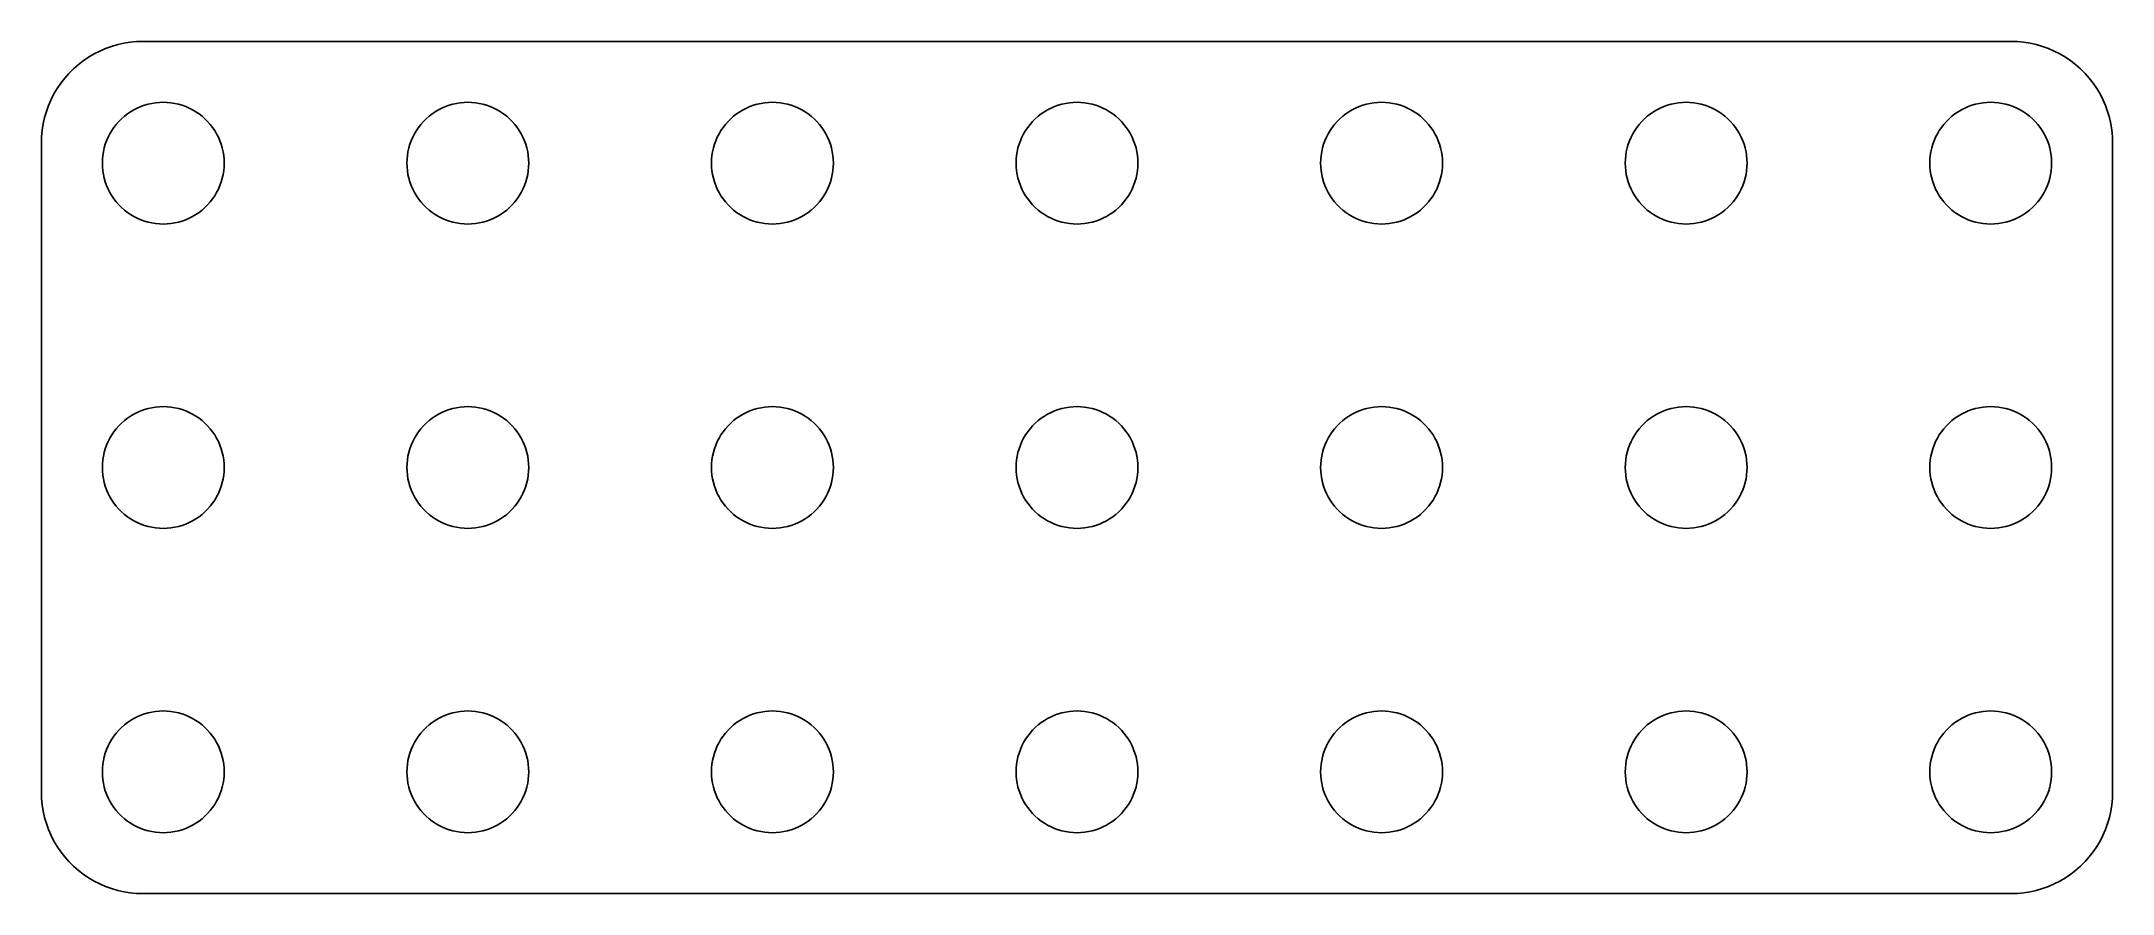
# Model space of a CAD drawing. Header units: metres. Extents: x -51 to 51, y -21 to 21.
import ezdxf

# ---------------------------------------------------------------- set-up
doc = ezdxf.new("R2010")
doc.units = ezdxf.units.M

msp = doc.modelspace()

# ---------------------------------------------------------------- linework, layer by layer
for p, q in [((-48.1289, 20.5241), (-48.4088, 20.3815)), ((-47.8406, 20.6489), (-48.1289, 20.5241)), ((-47.5451, 20.7553), (-47.8406, 20.6489)), ((-47.2435, 20.8429), (-47.5451, 20.7553)), ((-46.9369, 20.9114), (-47.2435, 20.8429)), ((-46.6267, 20.9606), (-46.9369, 20.9114)), ((-46.3139, 20.9901), (-46.6267, 20.9606)), ((-46, 21), (-46.3139, 20.9901)), ((46, 21), (-46, 21)), ((46.3139, 20.9901), (46, 21)), ((46.6267, 20.9606), (46.3139, 20.9901)), ((46.9369, 20.9114), (46.6267, 20.9606)), ((47.2435, 20.8429), (46.9369, 20.9114)), ((47.5451, 20.7553), (47.2435, 20.8429)), ((47.8406, 20.6489), (47.5451, 20.7553)), ((48.1289, 20.5241), (47.8406, 20.6489)), ((48.4088, 20.3815), (48.1289, 20.5241)), ((-49.6448, 19.4227), (-49.8526, 19.1871)), ((-49.4227, 19.6448), (-49.6448, 19.4227)), ((-49.1871, 19.8526), (-49.4227, 19.6448)), ((-48.9389, 20.0451), (-49.1871, 19.8526)), ((-48.6791, 20.2216), (-48.9389, 20.0451)), ((-48.4088, 20.3815), (-48.6791, 20.2216)), ((48.6791, 20.2216), (48.4088, 20.3815)), ((48.9389, 20.0451), (48.6791, 20.2216)), ((49.1871, 19.8526), (48.9389, 20.0451)), ((49.4227, 19.6448), (49.1871, 19.8526)), ((49.6448, 19.4227), (49.4227, 19.6448)), ((49.8526, 19.1871), (49.6448, 19.4227)), ((-50.3815, 18.4088), (-50.5241, 18.1289)), ((-50.2216, 18.6791), (-50.3815, 18.4088)), ((-50.0451, 18.9389), (-50.2216, 18.6791)), ((-49.8526, 19.1871), (-50.0451, 18.9389)), ((50.0451, 18.9389), (49.8526, 19.1871)), ((50.2216, 18.6791), (50.0451, 18.9389)), ((50.3815, 18.4088), (50.2216, 18.6791)), ((50.5241, 18.1289), (50.3815, 18.4088)), ((-50.7553, 17.5451), (-50.8429, 17.2435)), ((-50.6489, 17.8406), (-50.7553, 17.5451)), ((-50.5241, 18.1289), (-50.6489, 17.8406)), ((-46.9123, 17.3115), (-46.7634, 17.427)), ((-46.7634, 17.427), (-46.6075, 17.533)), ((-46.6075, 17.533), (-46.4453, 17.6289)), ((-46.4453, 17.6289), (-46.2773, 17.7145)), ((-46.2773, 17.7145), (-46.1044, 17.7893)), ((-46.1044, 17.7893), (-45.927, 17.8532)), ((-45.927, 17.8532), (-45.7461, 17.9057)), ((-45.7461, 17.9057), (-45.5621, 17.9469)), ((-45.5621, 17.9469), (-45.376, 17.9763)), ((-45.376, 17.9763), (-45.1884, 17.9941)), ((-45.1884, 17.9941), (-45, 18)), ((-45, 18), (-44.8116, 17.9941)), ((-44.8116, 17.9941), (-44.624, 17.9763)), ((-44.624, 17.9763), (-44.4379, 17.9469)), ((-44.4379, 17.9469), (-44.2539, 17.9057)), ((-44.2539, 17.9057), (-44.0729, 17.8532)), ((-44.0729, 17.8532), (-43.8956, 17.7893)), ((-43.8956, 17.7893), (-43.7227, 17.7145)), ((-43.7227, 17.7145), (-43.5547, 17.6289)), ((-43.5547, 17.6289), (-43.3925, 17.533)), ((-43.3925, 17.533), (-43.2366, 17.427)), ((-43.2366, 17.427), (-43.0877, 17.3115)), ((-31.9123, 17.3115), (-31.7634, 17.427)), ((-31.7634, 17.427), (-31.6075, 17.533)), ((-31.6075, 17.533), (-31.4453, 17.6289)), ((-31.4453, 17.6289), (-31.2773, 17.7145)), ((-31.2773, 17.7145), (-31.1044, 17.7893)), ((-31.1044, 17.7893), (-30.927, 17.8532)), ((-30.927, 17.8532), (-30.7461, 17.9057)), ((-30.7461, 17.9057), (-30.5621, 17.9469)), ((-30.5621, 17.9469), (-30.376, 17.9763)), ((-30.376, 17.9763), (-30.1884, 17.9941)), ((-30.1884, 17.9941), (-30, 18)), ((-30, 18), (-29.8116, 17.9941)), ((-29.8116, 17.9941), (-29.624, 17.9763)), ((-29.624, 17.9763), (-29.4379, 17.9469)), ((-29.4379, 17.9469), (-29.2539, 17.9057)), ((-29.2539, 17.9057), (-29.0729, 17.8532)), ((-29.0729, 17.8532), (-28.8956, 17.7893)), ((-28.8956, 17.7893), (-28.7227, 17.7145)), ((-28.7227, 17.7145), (-28.5547, 17.6289)), ((-28.5547, 17.6289), (-28.3925, 17.533)), ((-28.3925, 17.533), (-28.2366, 17.427)), ((-28.2366, 17.427), (-28.0877, 17.3115)), ((-16.9123, 17.3115), (-16.7634, 17.427)), ((-16.7634, 17.427), (-16.6075, 17.533)), ((-16.6075, 17.533), (-16.4453, 17.6289)), ((-16.4453, 17.6289), (-16.2773, 17.7145)), ((-16.2773, 17.7145), (-16.1044, 17.7893)), ((-16.1044, 17.7893), (-15.927, 17.8532)), ((-15.927, 17.8532), (-15.7461, 17.9057)), ((-15.7461, 17.9057), (-15.5621, 17.9469)), ((-15.5621, 17.9469), (-15.376, 17.9763)), ((-15.376, 17.9763), (-15.1884, 17.9941)), ((-15.1884, 17.9941), (-15, 18)), ((-15, 18), (-14.8116, 17.9941)), ((-14.8116, 17.9941), (-14.624, 17.9763)), ((-14.624, 17.9763), (-14.4379, 17.9469)), ((-14.4379, 17.9469), (-14.2539, 17.9057)), ((-14.2539, 17.9057), (-14.0729, 17.8532)), ((-14.0729, 17.8532), (-13.8956, 17.7893)), ((-13.8956, 17.7893), (-13.7227, 17.7145)), ((-13.7227, 17.7145), (-13.5547, 17.6289)), ((-13.5547, 17.6289), (-13.3925, 17.533)), ((-13.3925, 17.533), (-13.2366, 17.427)), ((-13.2366, 17.427), (-13.0877, 17.3115)), ((-1.91226, 17.3115), (-1.76335, 17.427)), ((-1.76335, 17.427), (-1.60747, 17.533)), ((-1.60747, 17.533), (-1.44525, 17.6289)), ((-1.44525, 17.6289), (-1.27733, 17.7145)), ((-1.27733, 17.7145), (-1.10437, 17.7893)), ((-1.10437, 17.7893), (-0.927048, 17.8532)), ((-0.927048, 17.8532), (-0.746063, 17.9057)), ((-0.746063, 17.9057), (-0.562134, 17.9469)), ((-0.562134, 17.9469), (-0.375992, 17.9763)), ((-0.375992, 17.9763), (-0.18837, 17.9941)), ((-0.18837, 17.9941), (0, 18)), ((0, 18), (0.18837, 17.9941)), ((0.18837, 17.9941), (0.375992, 17.9763)), ((0.375992, 17.9763), (0.562134, 17.9469)), ((0.562134, 17.9469), (0.746063, 17.9057)), ((0.746063, 17.9057), (0.927048, 17.8532)), ((0.927048, 17.8532), (1.10437, 17.7893)), ((1.10437, 17.7893), (1.27733, 17.7145)), ((1.27733, 17.7145), (1.44525, 17.6289)), ((1.44525, 17.6289), (1.60747, 17.533)), ((1.60747, 17.533), (1.76335, 17.427)), ((1.76335, 17.427), (1.91226, 17.3115)), ((13.0877, 17.3115), (13.2366, 17.427)), ((13.2366, 17.427), (13.3925, 17.533)), ((13.3925, 17.533), (13.5547, 17.6289)), ((13.5547, 17.6289), (13.7227, 17.7145)), ((13.7227, 17.7145), (13.8956, 17.7893)), ((13.8956, 17.7893), (14.0729, 17.8532)), ((14.0729, 17.8532), (14.2539, 17.9057)), ((14.2539, 17.9057), (14.4379, 17.9469)), ((14.4379, 17.9469), (14.624, 17.9763)), ((14.624, 17.9763), (14.8116, 17.9941)), ((14.8116, 17.9941), (15, 18)), ((15, 18), (15.1884, 17.9941)), ((15.1884, 17.9941), (15.376, 17.9763)), ((15.376, 17.9763), (15.5621, 17.9469)), ((15.5621, 17.9469), (15.7461, 17.9057)), ((15.7461, 17.9057), (15.927, 17.8532)), ((15.927, 17.8532), (16.1044, 17.7893)), ((16.1044, 17.7893), (16.2773, 17.7145)), ((16.2773, 17.7145), (16.4453, 17.6289)), ((16.4453, 17.6289), (16.6075, 17.533)), ((16.6075, 17.533), (16.7634, 17.427)), ((16.7634, 17.427), (16.9123, 17.3115)), ((28.0877, 17.3115), (28.2366, 17.427)), ((28.2366, 17.427), (28.3925, 17.533)), ((28.3925, 17.533), (28.5547, 17.6289)), ((28.5547, 17.6289), (28.7227, 17.7145)), ((28.7227, 17.7145), (28.8956, 17.7893)), ((28.8956, 17.7893), (29.0729, 17.8532)), ((29.0729, 17.8532), (29.2539, 17.9057)), ((29.2539, 17.9057), (29.4379, 17.9469)), ((29.4379, 17.9469), (29.624, 17.9763)), ((29.624, 17.9763), (29.8116, 17.9941)), ((29.8116, 17.9941), (30, 18)), ((30, 18), (30.1884, 17.9941)), ((30.1884, 17.9941), (30.376, 17.9763)), ((30.376, 17.9763), (30.5621, 17.9469)), ((30.5621, 17.9469), (30.7461, 17.9057)), ((30.7461, 17.9057), (30.927, 17.8532)), ((30.927, 17.8532), (31.1044, 17.7893)), ((31.1044, 17.7893), (31.2773, 17.7145)), ((31.2773, 17.7145), (31.4453, 17.6289)), ((31.4453, 17.6289), (31.6075, 17.533)), ((31.6075, 17.533), (31.7634, 17.427)), ((31.7634, 17.427), (31.9123, 17.3115)), ((43.0877, 17.3115), (43.2366, 17.427)), ((43.2366, 17.427), (43.3925, 17.533)), ((43.3925, 17.533), (43.5547, 17.6289)), ((43.5547, 17.6289), (43.7227, 17.7145)), ((43.7227, 17.7145), (43.8956, 17.7893)), ((43.8956, 17.7893), (44.0729, 17.8532)), ((44.0729, 17.8532), (44.2539, 17.9057)), ((44.2539, 17.9057), (44.4379, 17.9469)), ((44.4379, 17.9469), (44.624, 17.9763)), ((44.624, 17.9763), (44.8116, 17.9941)), ((44.8116, 17.9941), (45, 18)), ((45, 18), (45.1884, 17.9941)), ((45.1884, 17.9941), (45.376, 17.9763)), ((45.376, 17.9763), (45.5621, 17.9469)), ((45.5621, 17.9469), (45.7461, 17.9057)), ((45.7461, 17.9057), (45.927, 17.8532)), ((45.927, 17.8532), (46.1044, 17.7893)), ((46.1044, 17.7893), (46.2773, 17.7145)), ((46.2773, 17.7145), (46.4453, 17.6289)), ((46.4453, 17.6289), (46.6075, 17.533)), ((46.6075, 17.533), (46.7634, 17.427)), ((46.7634, 17.427), (46.9123, 17.3115)), ((50.6489, 17.8406), (50.5241, 18.1289)), ((50.7553, 17.5451), (50.6489, 17.8406)), ((50.8429, 17.2435), (50.7553, 17.5451)), ((-50.9606, 16.6267), (-50.9901, 16.3139)), ((-50.9114, 16.9369), (-50.9606, 16.6267)), ((-50.8429, 17.2435), (-50.9114, 16.9369)), ((-47.7145, 16.2773), (-47.6289, 16.4453)), ((-47.6289, 16.4453), (-47.533, 16.6075)), ((-47.533, 16.6075), (-47.427, 16.7634)), ((-47.427, 16.7634), (-47.3115, 16.9123)), ((-47.3115, 16.9123), (-47.1869, 17.0536)), ((-47.1869, 17.0536), (-47.0536, 17.1869)), ((-47.0536, 17.1869), (-46.9123, 17.3115)), ((-43.0877, 17.3115), (-42.9464, 17.1869)), ((-42.9464, 17.1869), (-42.8131, 17.0536)), ((-42.8131, 17.0536), (-42.6885, 16.9123)), ((-42.6885, 16.9123), (-42.5729, 16.7634)), ((-42.5729, 16.7634), (-42.467, 16.6075)), ((-42.467, 16.6075), (-42.3711, 16.4453)), ((-42.3711, 16.4453), (-42.2855, 16.2773)), ((-32.7145, 16.2773), (-32.6289, 16.4453)), ((-32.6289, 16.4453), (-32.533, 16.6075)), ((-32.533, 16.6075), (-32.427, 16.7634)), ((-32.427, 16.7634), (-32.3115, 16.9123)), ((-32.3115, 16.9123), (-32.1869, 17.0536)), ((-32.1869, 17.0536), (-32.0536, 17.1869)), ((-32.0536, 17.1869), (-31.9123, 17.3115)), ((-28.0877, 17.3115), (-27.9464, 17.1869)), ((-27.9464, 17.1869), (-27.8131, 17.0536)), ((-27.8131, 17.0536), (-27.6884, 16.9123)), ((-27.6884, 16.9123), (-27.5729, 16.7634)), ((-27.5729, 16.7634), (-27.467, 16.6075)), ((-27.467, 16.6075), (-27.3711, 16.4453)), ((-27.3711, 16.4453), (-27.2855, 16.2773)), ((-17.7145, 16.2773), (-17.6289, 16.4453)), ((-17.6289, 16.4453), (-17.533, 16.6075)), ((-17.533, 16.6075), (-17.427, 16.7634)), ((-17.427, 16.7634), (-17.3115, 16.9123)), ((-17.3115, 16.9123), (-17.1869, 17.0536)), ((-17.1869, 17.0536), (-17.0536, 17.1869)), ((-17.0536, 17.1869), (-16.9123, 17.3115)), ((-13.0877, 17.3115), (-12.9464, 17.1869)), ((-12.9464, 17.1869), (-12.8131, 17.0536)), ((-12.8131, 17.0536), (-12.6884, 16.9123)), ((-12.6884, 16.9123), (-12.5729, 16.7634)), ((-12.5729, 16.7634), (-12.467, 16.6075)), ((-12.467, 16.6075), (-12.3711, 16.4453)), ((-12.3711, 16.4453), (-12.2855, 16.2773)), ((-2.71448, 16.2773), (-2.62891, 16.4453)), ((-2.62891, 16.4453), (-2.53297, 16.6075)), ((-2.53297, 16.6075), (-2.42705, 16.7634)), ((-2.42705, 16.7634), (-2.31154, 16.9123)), ((-2.31154, 16.9123), (-2.1869, 17.0536)), ((-2.1869, 17.0536), (-2.05363, 17.1869)), ((-2.05363, 17.1869), (-1.91226, 17.3115)), ((1.91226, 17.3115), (2.05363, 17.1869)), ((2.05363, 17.1869), (2.1869, 17.0536)), ((2.1869, 17.0536), (2.31154, 16.9123)), ((2.31154, 16.9123), (2.42705, 16.7634)), ((2.42705, 16.7634), (2.53297, 16.6075)), ((2.53297, 16.6075), (2.62891, 16.4453)), ((2.62891, 16.4453), (2.71448, 16.2773)), ((12.2855, 16.2773), (12.3711, 16.4453)), ((12.3711, 16.4453), (12.467, 16.6075)), ((12.467, 16.6075), (12.5729, 16.7634)), ((12.5729, 16.7634), (12.6884, 16.9123)), ((12.6884, 16.9123), (12.8131, 17.0536)), ((12.8131, 17.0536), (12.9464, 17.1869)), ((12.9464, 17.1869), (13.0877, 17.3115)), ((16.9123, 17.3115), (17.0536, 17.1869)), ((17.0536, 17.1869), (17.1869, 17.0536)), ((17.1869, 17.0536), (17.3115, 16.9123)), ((17.3115, 16.9123), (17.427, 16.7634)), ((17.427, 16.7634), (17.533, 16.6075)), ((17.533, 16.6075), (17.6289, 16.4453)), ((17.6289, 16.4453), (17.7145, 16.2773)), ((27.2855, 16.2773), (27.3711, 16.4453)), ((27.3711, 16.4453), (27.467, 16.6075)), ((27.467, 16.6075), (27.5729, 16.7634)), ((27.5729, 16.7634), (27.6884, 16.9123)), ((27.6884, 16.9123), (27.8131, 17.0536)), ((27.8131, 17.0536), (27.9464, 17.1869)), ((27.9464, 17.1869), (28.0877, 17.3115)), ((31.9123, 17.3115), (32.0536, 17.1869)), ((32.0536, 17.1869), (32.1869, 17.0536)), ((32.1869, 17.0536), (32.3115, 16.9123)), ((32.3115, 16.9123), (32.427, 16.7634)), ((32.427, 16.7634), (32.533, 16.6075)), ((32.533, 16.6075), (32.6289, 16.4453)), ((32.6289, 16.4453), (32.7145, 16.2773)), ((42.2855, 16.2773), (42.3711, 16.4453)), ((42.3711, 16.4453), (42.467, 16.6075)), ((42.467, 16.6075), (42.5729, 16.7634)), ((42.5729, 16.7634), (42.6885, 16.9123)), ((42.6885, 16.9123), (42.8131, 17.0536)), ((42.8131, 17.0536), (42.9464, 17.1869)), ((42.9464, 17.1869), (43.0877, 17.3115)), ((46.9123, 17.3115), (47.0536, 17.1869)), ((47.0536, 17.1869), (47.1869, 17.0536)), ((47.1869, 17.0536), (47.3115, 16.9123)), ((47.3115, 16.9123), (47.427, 16.7634)), ((47.427, 16.7634), (47.533, 16.6075)), ((47.533, 16.6075), (47.6289, 16.4453)), ((47.6289, 16.4453), (47.7145, 16.2773)), ((50.9114, 16.9369), (50.8429, 17.2435)), ((50.9606, 16.6267), (50.9114, 16.9369)), ((50.9901, 16.3139), (50.9606, 16.6267)), ((-50.9901, 16.3139), (-51, 16)), ((-51, 16), (-51, -16)), ((-47.9941, 15.1884), (-47.9763, 15.376)), ((-47.9763, 15.376), (-47.9469, 15.5621)), ((-47.9469, 15.5621), (-47.9057, 15.7461)), ((-47.9057, 15.7461), (-47.8532, 15.927)), ((-47.8532, 15.927), (-47.7893, 16.1044)), ((-47.7893, 16.1044), (-47.7145, 16.2773)), ((-42.2855, 16.2773), (-42.2107, 16.1044)), ((-42.2107, 16.1044), (-42.1468, 15.927)), ((-42.1468, 15.927), (-42.0942, 15.7461)), ((-42.0942, 15.7461), (-42.0531, 15.5621)), ((-42.0531, 15.5621), (-42.0237, 15.376)), ((-42.0237, 15.376), (-42.0059, 15.1884)), ((-32.9941, 15.1884), (-32.9763, 15.376)), ((-32.9763, 15.376), (-32.9469, 15.5621)), ((-32.9469, 15.5621), (-32.9057, 15.7461)), ((-32.9057, 15.7461), (-32.8532, 15.927)), ((-32.8532, 15.927), (-32.7893, 16.1044)), ((-32.7893, 16.1044), (-32.7145, 16.2773)), ((-27.2855, 16.2773), (-27.2107, 16.1044)), ((-27.2107, 16.1044), (-27.1468, 15.927)), ((-27.1468, 15.927), (-27.0942, 15.7461)), ((-27.0942, 15.7461), (-27.0531, 15.5621)), ((-27.0531, 15.5621), (-27.0237, 15.376)), ((-27.0237, 15.376), (-27.0059, 15.1884)), ((-17.9941, 15.1884), (-17.9763, 15.376)), ((-17.9763, 15.376), (-17.9469, 15.5621)), ((-17.9469, 15.5621), (-17.9057, 15.7461)), ((-17.9057, 15.7461), (-17.8532, 15.927)), ((-17.8532, 15.927), (-17.7893, 16.1044)), ((-17.7893, 16.1044), (-17.7145, 16.2773)), ((-12.2855, 16.2773), (-12.2107, 16.1044)), ((-12.2107, 16.1044), (-12.1468, 15.927)), ((-12.1468, 15.927), (-12.0942, 15.7461)), ((-12.0942, 15.7461), (-12.0531, 15.5621)), ((-12.0531, 15.5621), (-12.0237, 15.376)), ((-12.0237, 15.376), (-12.0059, 15.1884)), ((-2.99408, 15.1884), (-2.97633, 15.376)), ((-2.97633, 15.376), (-2.94685, 15.5621)), ((-2.94685, 15.5621), (-2.90575, 15.7461)), ((-2.90575, 15.7461), (-2.85316, 15.927)), ((-2.85316, 15.927), (-2.78932, 16.1044)), ((-2.78932, 16.1044), (-2.71448, 16.2773)), ((2.71448, 16.2773), (2.78932, 16.1044)), ((2.78932, 16.1044), (2.85316, 15.927)), ((2.85316, 15.927), (2.90575, 15.7461)), ((2.90575, 15.7461), (2.94685, 15.5621)), ((2.94685, 15.5621), (2.97633, 15.376)), ((2.97633, 15.376), (2.99408, 15.1884)), ((12.0059, 15.1884), (12.0237, 15.376)), ((12.0237, 15.376), (12.0531, 15.5621)), ((12.0531, 15.5621), (12.0942, 15.7461)), ((12.0942, 15.7461), (12.1468, 15.927)), ((12.1468, 15.927), (12.2107, 16.1044)), ((12.2107, 16.1044), (12.2855, 16.2773)), ((17.7145, 16.2773), (17.7893, 16.1044)), ((17.7893, 16.1044), (17.8532, 15.927)), ((17.8532, 15.927), (17.9057, 15.7461)), ((17.9057, 15.7461), (17.9469, 15.5621)), ((17.9469, 15.5621), (17.9763, 15.376)), ((17.9763, 15.376), (17.9941, 15.1884)), ((27.0059, 15.1884), (27.0237, 15.376)), ((27.0237, 15.376), (27.0531, 15.5621)), ((27.0531, 15.5621), (27.0942, 15.7461)), ((27.0942, 15.7461), (27.1468, 15.927)), ((27.1468, 15.927), (27.2107, 16.1044)), ((27.2107, 16.1044), (27.2855, 16.2773)), ((32.7145, 16.2773), (32.7893, 16.1044)), ((32.7893, 16.1044), (32.8532, 15.927)), ((32.8532, 15.927), (32.9057, 15.7461)), ((32.9057, 15.7461), (32.9469, 15.5621)), ((32.9469, 15.5621), (32.9763, 15.376)), ((32.9763, 15.376), (32.9941, 15.1884)), ((42.0059, 15.1884), (42.0237, 15.376)), ((42.0237, 15.376), (42.0531, 15.5621)), ((42.0531, 15.5621), (42.0942, 15.7461)), ((42.0942, 15.7461), (42.1468, 15.927)), ((42.1468, 15.927), (42.2107, 16.1044)), ((42.2107, 16.1044), (42.2855, 16.2773)), ((47.7145, 16.2773), (47.7893, 16.1044)), ((47.7893, 16.1044), (47.8532, 15.927)), ((47.8532, 15.927), (47.9057, 15.7461)), ((47.9057, 15.7461), (47.9469, 15.5621)), ((47.9469, 15.5621), (47.9763, 15.376)), ((47.9763, 15.376), (47.9941, 15.1884)), ((51, 16), (50.9901, 16.3139)), ((51, -16), (51, 16)), ((-48, 15), (-47.9941, 15.1884)), ((-47.9941, 14.8116), (-48, 15)), ((-47.9763, 14.624), (-47.9941, 14.8116)), ((-47.9469, 14.4379), (-47.9763, 14.624)), ((-47.9057, 14.2539), (-47.9469, 14.4379)), ((-42.0531, 14.4379), (-42.0942, 14.2539)), ((-42.0237, 14.624), (-42.0531, 14.4379)), ((-42.0059, 14.8116), (-42.0237, 14.624)), ((-42.0059, 15.1884), (-42, 15)), ((-42, 15), (-42.0059, 14.8116)), ((-33, 15), (-32.9941, 15.1884)), ((-32.9941, 14.8116), (-33, 15)), ((-32.9763, 14.624), (-32.9941, 14.8116)), ((-32.9469, 14.4379), (-32.9763, 14.624)), ((-32.9057, 14.2539), (-32.9469, 14.4379)), ((-27.0531, 14.4379), (-27.0942, 14.2539)), ((-27.0237, 14.624), (-27.0531, 14.4379)), ((-27.0059, 14.8116), (-27.0237, 14.624)), ((-27.0059, 15.1884), (-27, 15)), ((-27, 15), (-27.0059, 14.8116)), ((-18, 15), (-17.9941, 15.1884)), ((-17.9941, 14.8116), (-18, 15)), ((-17.9763, 14.624), (-17.9941, 14.8116)), ((-17.9469, 14.4379), (-17.9763, 14.624)), ((-17.9057, 14.2539), (-17.9469, 14.4379)), ((-12.0531, 14.4379), (-12.0942, 14.2539)), ((-12.0237, 14.624), (-12.0531, 14.4379)), ((-12.0059, 14.8116), (-12.0237, 14.624)), ((-12.0059, 15.1884), (-12, 15)), ((-12, 15), (-12.0059, 14.8116)), ((-3, 15), (-2.99408, 15.1884)), ((-2.99408, 14.8116), (-3, 15)), ((-2.97633, 14.624), (-2.99408, 14.8116)), ((-2.94685, 14.4379), (-2.97633, 14.624)), ((-2.90575, 14.2539), (-2.94685, 14.4379)), ((2.94685, 14.4379), (2.90575, 14.2539)), ((2.97633, 14.624), (2.94685, 14.4379)), ((2.99408, 14.8116), (2.97633, 14.624)), ((2.99408, 15.1884), (3, 15)), ((3, 15), (2.99408, 14.8116)), ((12, 15), (12.0059, 15.1884)), ((12.0059, 14.8116), (12, 15)), ((12.0237, 14.624), (12.0059, 14.8116)), ((12.0531, 14.4379), (12.0237, 14.624)), ((12.0942, 14.2539), (12.0531, 14.4379)), ((17.9469, 14.4379), (17.9057, 14.2539)), ((17.9763, 14.624), (17.9469, 14.4379)), ((17.9941, 14.8116), (17.9763, 14.624)), ((17.9941, 15.1884), (18, 15)), ((18, 15), (17.9941, 14.8116)), ((27, 15), (27.0059, 15.1884)), ((27.0059, 14.8116), (27, 15)), ((27.0237, 14.624), (27.0059, 14.8116)), ((27.0531, 14.4379), (27.0237, 14.624)), ((27.0942, 14.2539), (27.0531, 14.4379)), ((32.9469, 14.4379), (32.9057, 14.2539)), ((32.9763, 14.624), (32.9469, 14.4379)), ((32.9941, 14.8116), (32.9763, 14.624)), ((32.9941, 15.1884), (33, 15)), ((33, 15), (32.9941, 14.8116)), ((42, 15), (42.0059, 15.1884)), ((42.0059, 14.8116), (42, 15)), ((42.0237, 14.624), (42.0059, 14.8116)), ((42.0531, 14.4379), (42.0237, 14.624)), ((42.0942, 14.2539), (42.0531, 14.4379)), ((47.9469, 14.4379), (47.9057, 14.2539)), ((47.9763, 14.624), (47.9469, 14.4379)), ((47.9941, 14.8116), (47.9763, 14.624)), ((47.9941, 15.1884), (48, 15)), ((48, 15), (47.9941, 14.8116)), ((-47.8532, 14.0729), (-47.9057, 14.2539)), ((-47.7893, 13.8956), (-47.8532, 14.0729)), ((-47.7145, 13.7227), (-47.7893, 13.8956)), ((-47.6289, 13.5547), (-47.7145, 13.7227)), ((-47.533, 13.3925), (-47.6289, 13.5547)), ((-47.427, 13.2366), (-47.533, 13.3925)), ((-42.467, 13.3925), (-42.5729, 13.2366)), ((-42.3711, 13.5547), (-42.467, 13.3925)), ((-42.2855, 13.7227), (-42.3711, 13.5547)), ((-42.2107, 13.8956), (-42.2855, 13.7227)), ((-42.1468, 14.0729), (-42.2107, 13.8956)), ((-42.0942, 14.2539), (-42.1468, 14.0729)), ((-32.8532, 14.0729), (-32.9057, 14.2539)), ((-32.7893, 13.8956), (-32.8532, 14.0729)), ((-32.7145, 13.7227), (-32.7893, 13.8956)), ((-32.6289, 13.5547), (-32.7145, 13.7227)), ((-32.533, 13.3925), (-32.6289, 13.5547)), ((-32.427, 13.2366), (-32.533, 13.3925)), ((-27.467, 13.3925), (-27.5729, 13.2366)), ((-27.3711, 13.5547), (-27.467, 13.3925)), ((-27.2855, 13.7227), (-27.3711, 13.5547)), ((-27.2107, 13.8956), (-27.2855, 13.7227)), ((-27.1468, 14.0729), (-27.2107, 13.8956)), ((-27.0942, 14.2539), (-27.1468, 14.0729)), ((-17.8532, 14.0729), (-17.9057, 14.2539)), ((-17.7893, 13.8956), (-17.8532, 14.0729)), ((-17.7145, 13.7227), (-17.7893, 13.8956)), ((-17.6289, 13.5547), (-17.7145, 13.7227)), ((-17.533, 13.3925), (-17.6289, 13.5547)), ((-17.427, 13.2366), (-17.533, 13.3925)), ((-12.467, 13.3925), (-12.5729, 13.2366)), ((-12.3711, 13.5547), (-12.467, 13.3925)), ((-12.2855, 13.7227), (-12.3711, 13.5547)), ((-12.2107, 13.8956), (-12.2855, 13.7227)), ((-12.1468, 14.0729), (-12.2107, 13.8956)), ((-12.0942, 14.2539), (-12.1468, 14.0729)), ((-2.85316, 14.0729), (-2.90575, 14.2539)), ((-2.78932, 13.8956), (-2.85316, 14.0729)), ((-2.71448, 13.7227), (-2.78932, 13.8956)), ((-2.62891, 13.5547), (-2.71448, 13.7227)), ((-2.53297, 13.3925), (-2.62891, 13.5547)), ((-2.42705, 13.2366), (-2.53297, 13.3925)), ((2.53297, 13.3925), (2.42705, 13.2366)), ((2.62891, 13.5547), (2.53297, 13.3925)), ((2.71448, 13.7227), (2.62891, 13.5547)), ((2.78932, 13.8956), (2.71448, 13.7227)), ((2.85316, 14.0729), (2.78932, 13.8956)), ((2.90575, 14.2539), (2.85316, 14.0729)), ((12.1468, 14.0729), (12.0942, 14.2539)), ((12.2107, 13.8956), (12.1468, 14.0729)), ((12.2855, 13.7227), (12.2107, 13.8956)), ((12.3711, 13.5547), (12.2855, 13.7227)), ((12.467, 13.3925), (12.3711, 13.5547)), ((12.5729, 13.2366), (12.467, 13.3925)), ((17.533, 13.3925), (17.427, 13.2366)), ((17.6289, 13.5547), (17.533, 13.3925)), ((17.7145, 13.7227), (17.6289, 13.5547)), ((17.7893, 13.8956), (17.7145, 13.7227)), ((17.8532, 14.0729), (17.7893, 13.8956)), ((17.9057, 14.2539), (17.8532, 14.0729)), ((27.1468, 14.0729), (27.0942, 14.2539)), ((27.2107, 13.8956), (27.1468, 14.0729)), ((27.2855, 13.7227), (27.2107, 13.8956)), ((27.3711, 13.5547), (27.2855, 13.7227)), ((27.467, 13.3925), (27.3711, 13.5547)), ((27.5729, 13.2366), (27.467, 13.3925)), ((32.533, 13.3925), (32.427, 13.2366)), ((32.6289, 13.5547), (32.533, 13.3925)), ((32.7145, 13.7227), (32.6289, 13.5547)), ((32.7893, 13.8956), (32.7145, 13.7227)), ((32.8532, 14.0729), (32.7893, 13.8956)), ((32.9057, 14.2539), (32.8532, 14.0729)), ((42.1468, 14.0729), (42.0942, 14.2539)), ((42.2107, 13.8956), (42.1468, 14.0729)), ((42.2855, 13.7227), (42.2107, 13.8956)), ((42.3711, 13.5547), (42.2855, 13.7227)), ((42.467, 13.3925), (42.3711, 13.5547)), ((42.5729, 13.2366), (42.467, 13.3925)), ((47.533, 13.3925), (47.427, 13.2366)), ((47.6289, 13.5547), (47.533, 13.3925)), ((47.7145, 13.7227), (47.6289, 13.5547)), ((47.7893, 13.8956), (47.7145, 13.7227)), ((47.8532, 14.0729), (47.7893, 13.8956)), ((47.9057, 14.2539), (47.8532, 14.0729)), ((-47.3115, 13.0877), (-47.427, 13.2366)), ((-47.1869, 12.9464), (-47.3115, 13.0877)), ((-47.0536, 12.8131), (-47.1869, 12.9464)), ((-46.9123, 12.6884), (-47.0536, 12.8131)), ((-46.7634, 12.5729), (-46.9123, 12.6884)), ((-46.6075, 12.467), (-46.7634, 12.5729)), ((-46.4453, 12.3711), (-46.6075, 12.467)), ((-46.2773, 12.2855), (-46.4453, 12.3711)), ((-46.1044, 12.2107), (-46.2773, 12.2855)), ((-43.7227, 12.2855), (-43.8956, 12.2107)), ((-43.5547, 12.3711), (-43.7227, 12.2855)), ((-43.3925, 12.467), (-43.5547, 12.3711)), ((-43.2366, 12.5729), (-43.3925, 12.467)), ((-43.0877, 12.6884), (-43.2366, 12.5729)), ((-42.9464, 12.8131), (-43.0877, 12.6884)), ((-42.8131, 12.9464), (-42.9464, 12.8131)), ((-42.6885, 13.0877), (-42.8131, 12.9464)), ((-42.5729, 13.2366), (-42.6885, 13.0877)), ((-32.3115, 13.0877), (-32.427, 13.2366)), ((-32.1869, 12.9464), (-32.3115, 13.0877)), ((-32.0536, 12.8131), (-32.1869, 12.9464)), ((-31.9123, 12.6884), (-32.0536, 12.8131)), ((-31.7634, 12.5729), (-31.9123, 12.6884)), ((-31.6075, 12.467), (-31.7634, 12.5729)), ((-31.4453, 12.3711), (-31.6075, 12.467)), ((-31.2773, 12.2855), (-31.4453, 12.3711)), ((-31.1044, 12.2107), (-31.2773, 12.2855)), ((-28.7227, 12.2855), (-28.8956, 12.2107)), ((-28.5547, 12.3711), (-28.7227, 12.2855)), ((-28.3925, 12.467), (-28.5547, 12.3711)), ((-28.2366, 12.5729), (-28.3925, 12.467)), ((-28.0877, 12.6884), (-28.2366, 12.5729)), ((-27.9464, 12.8131), (-28.0877, 12.6884)), ((-27.8131, 12.9464), (-27.9464, 12.8131)), ((-27.6884, 13.0877), (-27.8131, 12.9464)), ((-27.5729, 13.2366), (-27.6884, 13.0877)), ((-17.3115, 13.0877), (-17.427, 13.2366)), ((-17.1869, 12.9464), (-17.3115, 13.0877)), ((-17.0536, 12.8131), (-17.1869, 12.9464)), ((-16.9123, 12.6884), (-17.0536, 12.8131)), ((-16.7634, 12.5729), (-16.9123, 12.6884)), ((-16.6075, 12.467), (-16.7634, 12.5729)), ((-16.4453, 12.3711), (-16.6075, 12.467)), ((-16.2773, 12.2855), (-16.4453, 12.3711)), ((-16.1044, 12.2107), (-16.2773, 12.2855)), ((-13.7227, 12.2855), (-13.8956, 12.2107)), ((-13.5547, 12.3711), (-13.7227, 12.2855)), ((-13.3925, 12.467), (-13.5547, 12.3711)), ((-13.2366, 12.5729), (-13.3925, 12.467)), ((-13.0877, 12.6884), (-13.2366, 12.5729)), ((-12.9464, 12.8131), (-13.0877, 12.6884)), ((-12.8131, 12.9464), (-12.9464, 12.8131)), ((-12.6884, 13.0877), (-12.8131, 12.9464)), ((-12.5729, 13.2366), (-12.6884, 13.0877)), ((-2.31154, 13.0877), (-2.42705, 13.2366)), ((-2.1869, 12.9464), (-2.31154, 13.0877)), ((-2.05363, 12.8131), (-2.1869, 12.9464)), ((-1.91226, 12.6884), (-2.05363, 12.8131)), ((-1.76335, 12.5729), (-1.91226, 12.6884)), ((-1.60747, 12.467), (-1.76335, 12.5729)), ((-1.44525, 12.3711), (-1.60747, 12.467)), ((-1.27733, 12.2855), (-1.44525, 12.3711)), ((-1.10437, 12.2107), (-1.27733, 12.2855)), ((1.27733, 12.2855), (1.10437, 12.2107)), ((1.44525, 12.3711), (1.27733, 12.2855)), ((1.60747, 12.467), (1.44525, 12.3711)), ((1.76335, 12.5729), (1.60747, 12.467)), ((1.91226, 12.6884), (1.76335, 12.5729)), ((2.05363, 12.8131), (1.91226, 12.6884)), ((2.1869, 12.9464), (2.05363, 12.8131)), ((2.31154, 13.0877), (2.1869, 12.9464)), ((2.42705, 13.2366), (2.31154, 13.0877)), ((12.6884, 13.0877), (12.5729, 13.2366)), ((12.8131, 12.9464), (12.6884, 13.0877)), ((12.9464, 12.8131), (12.8131, 12.9464)), ((13.0877, 12.6884), (12.9464, 12.8131)), ((13.2366, 12.5729), (13.0877, 12.6884)), ((13.3925, 12.467), (13.2366, 12.5729)), ((13.5547, 12.3711), (13.3925, 12.467)), ((13.7227, 12.2855), (13.5547, 12.3711)), ((13.8956, 12.2107), (13.7227, 12.2855)), ((16.2773, 12.2855), (16.1044, 12.2107)), ((16.4453, 12.3711), (16.2773, 12.2855)), ((16.6075, 12.467), (16.4453, 12.3711)), ((16.7634, 12.5729), (16.6075, 12.467)), ((16.9123, 12.6884), (16.7634, 12.5729)), ((17.0536, 12.8131), (16.9123, 12.6884)), ((17.1869, 12.9464), (17.0536, 12.8131)), ((17.3115, 13.0877), (17.1869, 12.9464)), ((17.427, 13.2366), (17.3115, 13.0877)), ((27.6884, 13.0877), (27.5729, 13.2366)), ((27.8131, 12.9464), (27.6884, 13.0877)), ((27.9464, 12.8131), (27.8131, 12.9464)), ((28.0877, 12.6884), (27.9464, 12.8131)), ((28.2366, 12.5729), (28.0877, 12.6884)), ((28.3925, 12.467), (28.2366, 12.5729)), ((28.5547, 12.3711), (28.3925, 12.467)), ((28.7227, 12.2855), (28.5547, 12.3711)), ((28.8956, 12.2107), (28.7227, 12.2855)), ((31.2773, 12.2855), (31.1044, 12.2107)), ((31.4453, 12.3711), (31.2773, 12.2855)), ((31.6075, 12.467), (31.4453, 12.3711)), ((31.7634, 12.5729), (31.6075, 12.467)), ((31.9123, 12.6884), (31.7634, 12.5729)), ((32.0536, 12.8131), (31.9123, 12.6884)), ((32.1869, 12.9464), (32.0536, 12.8131)), ((32.3115, 13.0877), (32.1869, 12.9464)), ((32.427, 13.2366), (32.3115, 13.0877)), ((42.6885, 13.0877), (42.5729, 13.2366)), ((42.8131, 12.9464), (42.6885, 13.0877)), ((42.9464, 12.8131), (42.8131, 12.9464)), ((43.0877, 12.6884), (42.9464, 12.8131)), ((43.2366, 12.5729), (43.0877, 12.6884)), ((43.3925, 12.467), (43.2366, 12.5729)), ((43.5547, 12.3711), (43.3925, 12.467)), ((43.7227, 12.2855), (43.5547, 12.3711)), ((43.8956, 12.2107), (43.7227, 12.2855)), ((46.2773, 12.2855), (46.1044, 12.2107)), ((46.4453, 12.3711), (46.2773, 12.2855)), ((46.6075, 12.467), (46.4453, 12.3711)), ((46.7634, 12.5729), (46.6075, 12.467)), ((46.9123, 12.6884), (46.7634, 12.5729)), ((47.0536, 12.8131), (46.9123, 12.6884)), ((47.1869, 12.9464), (47.0536, 12.8131)), ((47.3115, 13.0877), (47.1869, 12.9464)), ((47.427, 13.2366), (47.3115, 13.0877)), ((-45.927, 12.1468), (-46.1044, 12.2107)), ((-45.7461, 12.0942), (-45.927, 12.1468)), ((-45.5621, 12.0531), (-45.7461, 12.0942)), ((-45.376, 12.0237), (-45.5621, 12.0531)), ((-45.1884, 12.0059), (-45.376, 12.0237)), ((-45, 12), (-45.1884, 12.0059)), ((-44.8116, 12.0059), (-45, 12)), ((-44.624, 12.0237), (-44.8116, 12.0059)), ((-44.4379, 12.0531), (-44.624, 12.0237)), ((-44.2539, 12.0942), (-44.4379, 12.0531)), ((-44.0729, 12.1468), (-44.2539, 12.0942)), ((-43.8956, 12.2107), (-44.0729, 12.1468)), ((-30.927, 12.1468), (-31.1044, 12.2107)), ((-30.7461, 12.0942), (-30.927, 12.1468)), ((-30.5621, 12.0531), (-30.7461, 12.0942)), ((-30.376, 12.0237), (-30.5621, 12.0531)), ((-30.1884, 12.0059), (-30.376, 12.0237)), ((-30, 12), (-30.1884, 12.0059)), ((-29.8116, 12.0059), (-30, 12)), ((-29.624, 12.0237), (-29.8116, 12.0059)), ((-29.4379, 12.0531), (-29.624, 12.0237)), ((-29.2539, 12.0942), (-29.4379, 12.0531)), ((-29.0729, 12.1468), (-29.2539, 12.0942)), ((-28.8956, 12.2107), (-29.0729, 12.1468)), ((-15.927, 12.1468), (-16.1044, 12.2107)), ((-15.7461, 12.0942), (-15.927, 12.1468)), ((-15.5621, 12.0531), (-15.7461, 12.0942)), ((-15.376, 12.0237), (-15.5621, 12.0531)), ((-15.1884, 12.0059), (-15.376, 12.0237)), ((-15, 12), (-15.1884, 12.0059)), ((-14.8116, 12.0059), (-15, 12)), ((-14.624, 12.0237), (-14.8116, 12.0059)), ((-14.4379, 12.0531), (-14.624, 12.0237)), ((-14.2539, 12.0942), (-14.4379, 12.0531)), ((-14.0729, 12.1468), (-14.2539, 12.0942)), ((-13.8956, 12.2107), (-14.0729, 12.1468)), ((-0.927048, 12.1468), (-1.10437, 12.2107)), ((-0.746063, 12.0942), (-0.927048, 12.1468)), ((-0.562134, 12.0531), (-0.746063, 12.0942)), ((-0.375992, 12.0237), (-0.562134, 12.0531)), ((-0.18837, 12.0059), (-0.375992, 12.0237)), ((0, 12), (-0.18837, 12.0059)), ((0.18837, 12.0059), (0, 12)), ((0.375992, 12.0237), (0.18837, 12.0059)), ((0.562134, 12.0531), (0.375992, 12.0237)), ((0.746063, 12.0942), (0.562134, 12.0531)), ((0.927048, 12.1468), (0.746063, 12.0942)), ((1.10437, 12.2107), (0.927048, 12.1468)), ((14.0729, 12.1468), (13.8956, 12.2107)), ((14.2539, 12.0942), (14.0729, 12.1468)), ((14.4379, 12.0531), (14.2539, 12.0942)), ((14.624, 12.0237), (14.4379, 12.0531)), ((14.8116, 12.0059), (14.624, 12.0237)), ((15, 12), (14.8116, 12.0059)), ((15.1884, 12.0059), (15, 12)), ((15.376, 12.0237), (15.1884, 12.0059)), ((15.5621, 12.0531), (15.376, 12.0237)), ((15.7461, 12.0942), (15.5621, 12.0531)), ((15.927, 12.1468), (15.7461, 12.0942)), ((16.1044, 12.2107), (15.927, 12.1468)), ((29.0729, 12.1468), (28.8956, 12.2107)), ((29.2539, 12.0942), (29.0729, 12.1468)), ((29.4379, 12.0531), (29.2539, 12.0942)), ((29.624, 12.0237), (29.4379, 12.0531)), ((29.8116, 12.0059), (29.624, 12.0237)), ((30, 12), (29.8116, 12.0059)), ((30.1884, 12.0059), (30, 12)), ((30.376, 12.0237), (30.1884, 12.0059)), ((30.5621, 12.0531), (30.376, 12.0237)), ((30.7461, 12.0942), (30.5621, 12.0531)), ((30.927, 12.1468), (30.7461, 12.0942)), ((31.1044, 12.2107), (30.927, 12.1468)), ((44.0729, 12.1468), (43.8956, 12.2107)), ((44.2539, 12.0942), (44.0729, 12.1468)), ((44.4379, 12.0531), (44.2539, 12.0942)), ((44.624, 12.0237), (44.4379, 12.0531)), ((44.8116, 12.0059), (44.624, 12.0237)), ((45, 12), (44.8116, 12.0059)), ((45.1884, 12.0059), (45, 12)), ((45.376, 12.0237), (45.1884, 12.0059)), ((45.5621, 12.0531), (45.376, 12.0237)), ((45.7461, 12.0942), (45.5621, 12.0531)), ((45.927, 12.1468), (45.7461, 12.0942)), ((46.1044, 12.2107), (45.927, 12.1468)), ((-47.3115, 1.91226), (-47.1869, 2.05363)), ((-47.1869, 2.05363), (-47.0536, 2.1869)), ((-47.0536, 2.1869), (-46.9123, 2.31154)), ((-46.9123, 2.31154), (-46.7634, 2.42705)), ((-46.7634, 2.42705), (-46.6075, 2.53297)), ((-46.6075, 2.53297), (-46.4453, 2.62891)), ((-46.4453, 2.62891), (-46.2773, 2.71448)), ((-46.2773, 2.71448), (-46.1044, 2.78932)), ((-46.1044, 2.78932), (-45.927, 2.85316)), ((-45.927, 2.85316), (-45.7461, 2.90575)), ((-45.7461, 2.90575), (-45.5621, 2.94685)), ((-45.5621, 2.94685), (-45.376, 2.97633)), ((-45.376, 2.97633), (-45.1884, 2.99408)), ((-45.1884, 2.99408), (-45, 3)), ((-45, 3), (-44.8116, 2.99408)), ((-44.8116, 2.99408), (-44.624, 2.97633)), ((-44.624, 2.97633), (-44.4379, 2.94685)), ((-44.4379, 2.94685), (-44.2539, 2.90575)), ((-44.2539, 2.90575), (-44.0729, 2.85316)), ((-44.0729, 2.85316), (-43.8956, 2.78932)), ((-43.8956, 2.78932), (-43.7227, 2.71448)), ((-43.7227, 2.71448), (-43.5547, 2.62891)), ((-43.5547, 2.62891), (-43.3925, 2.53297)), ((-43.3925, 2.53297), (-43.2366, 2.42705)), ((-43.2366, 2.42705), (-43.0877, 2.31154)), ((-43.0877, 2.31154), (-42.9464, 2.1869)), ((-42.9464, 2.1869), (-42.8131, 2.05363)), ((-42.8131, 2.05363), (-42.6885, 1.91226)), ((-32.3115, 1.91226), (-32.1869, 2.05363)), ((-32.1869, 2.05363), (-32.0536, 2.1869)), ((-32.0536, 2.1869), (-31.9123, 2.31154)), ((-31.9123, 2.31154), (-31.7634, 2.42705)), ((-31.7634, 2.42705), (-31.6075, 2.53297)), ((-31.6075, 2.53297), (-31.4453, 2.62891)), ((-31.4453, 2.62891), (-31.2773, 2.71448)), ((-31.2773, 2.71448), (-31.1044, 2.78932)), ((-31.1044, 2.78932), (-30.927, 2.85316)), ((-30.927, 2.85316), (-30.7461, 2.90575)), ((-30.7461, 2.90575), (-30.5621, 2.94685)), ((-30.5621, 2.94685), (-30.376, 2.97633)), ((-30.376, 2.97633), (-30.1884, 2.99408)), ((-30.1884, 2.99408), (-30, 3)), ((-30, 3), (-29.8116, 2.99408)), ((-29.8116, 2.99408), (-29.624, 2.97633)), ((-29.624, 2.97633), (-29.4379, 2.94685)), ((-29.4379, 2.94685), (-29.2539, 2.90575)), ((-29.2539, 2.90575), (-29.0729, 2.85316)), ((-29.0729, 2.85316), (-28.8956, 2.78932)), ((-28.8956, 2.78932), (-28.7227, 2.71448)), ((-28.7227, 2.71448), (-28.5547, 2.62891)), ((-28.5547, 2.62891), (-28.3925, 2.53297)), ((-28.3925, 2.53297), (-28.2366, 2.42705)), ((-28.2366, 2.42705), (-28.0877, 2.31154)), ((-28.0877, 2.31154), (-27.9464, 2.1869)), ((-27.9464, 2.1869), (-27.8131, 2.05363)), ((-27.8131, 2.05363), (-27.6884, 1.91226)), ((-17.3115, 1.91226), (-17.1869, 2.05363)), ((-17.1869, 2.05363), (-17.0536, 2.1869)), ((-17.0536, 2.1869), (-16.9123, 2.31154)), ((-16.9123, 2.31154), (-16.7634, 2.42705)), ((-16.7634, 2.42705), (-16.6075, 2.53297)), ((-16.6075, 2.53297), (-16.4453, 2.62891)), ((-16.4453, 2.62891), (-16.2773, 2.71448)), ((-16.2773, 2.71448), (-16.1044, 2.78932)), ((-16.1044, 2.78932), (-15.927, 2.85316)), ((-15.927, 2.85316), (-15.7461, 2.90575)), ((-15.7461, 2.90575), (-15.5621, 2.94685)), ((-15.5621, 2.94685), (-15.376, 2.97633)), ((-15.376, 2.97633), (-15.1884, 2.99408)), ((-15.1884, 2.99408), (-15, 3)), ((-15, 3), (-14.8116, 2.99408)), ((-14.8116, 2.99408), (-14.624, 2.97633)), ((-14.624, 2.97633), (-14.4379, 2.94685)), ((-14.4379, 2.94685), (-14.2539, 2.90575)), ((-14.2539, 2.90575), (-14.0729, 2.85316)), ((-14.0729, 2.85316), (-13.8956, 2.78932)), ((-13.8956, 2.78932), (-13.7227, 2.71448)), ((-13.7227, 2.71448), (-13.5547, 2.62891)), ((-13.5547, 2.62891), (-13.3925, 2.53297)), ((-13.3925, 2.53297), (-13.2366, 2.42705)), ((-13.2366, 2.42705), (-13.0877, 2.31154)), ((-13.0877, 2.31154), (-12.9464, 2.1869)), ((-12.9464, 2.1869), (-12.8131, 2.05363)), ((-12.8131, 2.05363), (-12.6884, 1.91226)), ((-2.31154, 1.91226), (-2.1869, 2.05363)), ((-2.1869, 2.05363), (-2.05363, 2.1869)), ((-2.05363, 2.1869), (-1.91226, 2.31154)), ((-1.91226, 2.31154), (-1.76335, 2.42705)), ((-1.76335, 2.42705), (-1.60747, 2.53297)), ((-1.60747, 2.53297), (-1.44525, 2.62891)), ((-1.44525, 2.62891), (-1.27733, 2.71448)), ((-1.27733, 2.71448), (-1.10437, 2.78932)), ((-1.10437, 2.78932), (-0.927048, 2.85316)), ((-0.927048, 2.85316), (-0.746063, 2.90575)), ((-0.746063, 2.90575), (-0.562134, 2.94685)), ((-0.562134, 2.94685), (-0.375992, 2.97633)), ((-0.375992, 2.97633), (-0.18837, 2.99408)), ((-0.18837, 2.99408), (0, 3)), ((0, 3), (0.18837, 2.99408)), ((0.18837, 2.99408), (0.375992, 2.97633)), ((0.375992, 2.97633), (0.562134, 2.94685)), ((0.562134, 2.94685), (0.746063, 2.90575)), ((0.746063, 2.90575), (0.927048, 2.85316)), ((0.927048, 2.85316), (1.10437, 2.78932)), ((1.10437, 2.78932), (1.27733, 2.71448)), ((1.27733, 2.71448), (1.44525, 2.62891)), ((1.44525, 2.62891), (1.60747, 2.53297)), ((1.60747, 2.53297), (1.76335, 2.42705)), ((1.76335, 2.42705), (1.91226, 2.31154)), ((1.91226, 2.31154), (2.05363, 2.1869)), ((2.05363, 2.1869), (2.1869, 2.05363)), ((2.1869, 2.05363), (2.31154, 1.91226)), ((12.6884, 1.91226), (12.8131, 2.05363)), ((12.8131, 2.05363), (12.9464, 2.1869)), ((12.9464, 2.1869), (13.0877, 2.31154)), ((13.0877, 2.31154), (13.2366, 2.42705)), ((13.2366, 2.42705), (13.3925, 2.53297)), ((13.3925, 2.53297), (13.5547, 2.62891)), ((13.5547, 2.62891), (13.7227, 2.71448)), ((13.7227, 2.71448), (13.8956, 2.78932)), ((13.8956, 2.78932), (14.0729, 2.85316)), ((14.0729, 2.85316), (14.2539, 2.90575)), ((14.2539, 2.90575), (14.4379, 2.94685)), ((14.4379, 2.94685), (14.624, 2.97633)), ((14.624, 2.97633), (14.8116, 2.99408)), ((14.8116, 2.99408), (15, 3)), ((15, 3), (15.1884, 2.99408)), ((15.1884, 2.99408), (15.376, 2.97633)), ((15.376, 2.97633), (15.5621, 2.94685)), ((15.5621, 2.94685), (15.7461, 2.90575)), ((15.7461, 2.90575), (15.927, 2.85316)), ((15.927, 2.85316), (16.1044, 2.78932)), ((16.1044, 2.78932), (16.2773, 2.71448)), ((16.2773, 2.71448), (16.4453, 2.62891)), ((16.4453, 2.62891), (16.6075, 2.53297)), ((16.6075, 2.53297), (16.7634, 2.42705)), ((16.7634, 2.42705), (16.9123, 2.31154)), ((16.9123, 2.31154), (17.0536, 2.1869)), ((17.0536, 2.1869), (17.1869, 2.05363)), ((17.1869, 2.05363), (17.3115, 1.91226)), ((27.6884, 1.91226), (27.8131, 2.05363)), ((27.8131, 2.05363), (27.9464, 2.1869)), ((27.9464, 2.1869), (28.0877, 2.31154)), ((28.0877, 2.31154), (28.2366, 2.42705)), ((28.2366, 2.42705), (28.3925, 2.53297)), ((28.3925, 2.53297), (28.5547, 2.62891)), ((28.5547, 2.62891), (28.7227, 2.71448)), ((28.7227, 2.71448), (28.8956, 2.78932)), ((28.8956, 2.78932), (29.0729, 2.85316)), ((29.0729, 2.85316), (29.2539, 2.90575)), ((29.2539, 2.90575), (29.4379, 2.94685)), ((29.4379, 2.94685), (29.624, 2.97633)), ((29.624, 2.97633), (29.8116, 2.99408)), ((29.8116, 2.99408), (30, 3)), ((30, 3), (30.1884, 2.99408)), ((30.1884, 2.99408), (30.376, 2.97633)), ((30.376, 2.97633), (30.5621, 2.94685)), ((30.5621, 2.94685), (30.7461, 2.90575)), ((30.7461, 2.90575), (30.927, 2.85316)), ((30.927, 2.85316), (31.1044, 2.78932)), ((31.1044, 2.78932), (31.2773, 2.71448)), ((31.2773, 2.71448), (31.4453, 2.62891)), ((31.4453, 2.62891), (31.6075, 2.53297)), ((31.6075, 2.53297), (31.7634, 2.42705)), ((31.7634, 2.42705), (31.9123, 2.31154)), ((31.9123, 2.31154), (32.0536, 2.1869)), ((32.0536, 2.1869), (32.1869, 2.05363)), ((32.1869, 2.05363), (32.3115, 1.91226)), ((42.6885, 1.91226), (42.8131, 2.05363)), ((42.8131, 2.05363), (42.9464, 2.1869)), ((42.9464, 2.1869), (43.0877, 2.31154)), ((43.0877, 2.31154), (43.2366, 2.42705)), ((43.2366, 2.42705), (43.3925, 2.53297)), ((43.3925, 2.53297), (43.5547, 2.62891)), ((43.5547, 2.62891), (43.7227, 2.71448)), ((43.7227, 2.71448), (43.8956, 2.78932)), ((43.8956, 2.78932), (44.0729, 2.85316)), ((44.0729, 2.85316), (44.2539, 2.90575)), ((44.2539, 2.90575), (44.4379, 2.94685)), ((44.4379, 2.94685), (44.624, 2.97633)), ((44.624, 2.97633), (44.8116, 2.99408)), ((44.8116, 2.99408), (45, 3)), ((45, 3), (45.1884, 2.99408)), ((45.1884, 2.99408), (45.376, 2.97633)), ((45.376, 2.97633), (45.5621, 2.94685)), ((45.5621, 2.94685), (45.7461, 2.90575)), ((45.7461, 2.90575), (45.927, 2.85316)), ((45.927, 2.85316), (46.1044, 2.78932)), ((46.1044, 2.78932), (46.2773, 2.71448)), ((46.2773, 2.71448), (46.4453, 2.62891)), ((46.4453, 2.62891), (46.6075, 2.53297)), ((46.6075, 2.53297), (46.7634, 2.42705)), ((46.7634, 2.42705), (46.9123, 2.31154)), ((46.9123, 2.31154), (47.0536, 2.1869)), ((47.0536, 2.1869), (47.1869, 2.05363)), ((47.1869, 2.05363), (47.3115, 1.91226)), ((-47.8532, 0.927048), (-47.7893, 1.10437)), ((-47.7893, 1.10437), (-47.7145, 1.27733)), ((-47.7145, 1.27733), (-47.6289, 1.44525)), ((-47.6289, 1.44525), (-47.533, 1.60747)), ((-47.533, 1.60747), (-47.427, 1.76335)), ((-47.427, 1.76335), (-47.3115, 1.91226)), ((-42.6885, 1.91226), (-42.5729, 1.76335)), ((-42.5729, 1.76335), (-42.467, 1.60747)), ((-42.467, 1.60747), (-42.3711, 1.44525)), ((-42.3711, 1.44525), (-42.2855, 1.27733)), ((-42.2855, 1.27733), (-42.2107, 1.10437)), ((-42.2107, 1.10437), (-42.1468, 0.927048)), ((-32.8532, 0.927048), (-32.7893, 1.10437)), ((-32.7893, 1.10437), (-32.7145, 1.27733)), ((-32.7145, 1.27733), (-32.6289, 1.44525)), ((-32.6289, 1.44525), (-32.533, 1.60747)), ((-32.533, 1.60747), (-32.427, 1.76335)), ((-32.427, 1.76335), (-32.3115, 1.91226)), ((-27.6884, 1.91226), (-27.5729, 1.76335)), ((-27.5729, 1.76335), (-27.467, 1.60747)), ((-27.467, 1.60747), (-27.3711, 1.44525)), ((-27.3711, 1.44525), (-27.2855, 1.27733)), ((-27.2855, 1.27733), (-27.2107, 1.10437)), ((-27.2107, 1.10437), (-27.1468, 0.927048)), ((-17.8532, 0.927048), (-17.7893, 1.10437)), ((-17.7893, 1.10437), (-17.7145, 1.27733)), ((-17.7145, 1.27733), (-17.6289, 1.44525)), ((-17.6289, 1.44525), (-17.533, 1.60747)), ((-17.533, 1.60747), (-17.427, 1.76335)), ((-17.427, 1.76335), (-17.3115, 1.91226)), ((-12.6884, 1.91226), (-12.5729, 1.76335)), ((-12.5729, 1.76335), (-12.467, 1.60747)), ((-12.467, 1.60747), (-12.3711, 1.44525)), ((-12.3711, 1.44525), (-12.2855, 1.27733)), ((-12.2855, 1.27733), (-12.2107, 1.10437)), ((-12.2107, 1.10437), (-12.1468, 0.927048)), ((-2.85316, 0.927048), (-2.78932, 1.10437)), ((-2.78932, 1.10437), (-2.71448, 1.27733)), ((-2.71448, 1.27733), (-2.62891, 1.44525)), ((-2.62891, 1.44525), (-2.53297, 1.60747)), ((-2.53297, 1.60747), (-2.42705, 1.76335)), ((-2.42705, 1.76335), (-2.31154, 1.91226)), ((2.31154, 1.91226), (2.42705, 1.76335)), ((2.42705, 1.76335), (2.53297, 1.60747)), ((2.53297, 1.60747), (2.62891, 1.44525)), ((2.62891, 1.44525), (2.71448, 1.27733)), ((2.71448, 1.27733), (2.78932, 1.10437)), ((2.78932, 1.10437), (2.85316, 0.927048)), ((12.1468, 0.927048), (12.2107, 1.10437)), ((12.2107, 1.10437), (12.2855, 1.27733)), ((12.2855, 1.27733), (12.3711, 1.44525)), ((12.3711, 1.44525), (12.467, 1.60747)), ((12.467, 1.60747), (12.5729, 1.76335)), ((12.5729, 1.76335), (12.6884, 1.91226)), ((17.3115, 1.91226), (17.427, 1.76335)), ((17.427, 1.76335), (17.533, 1.60747)), ((17.533, 1.60747), (17.6289, 1.44525)), ((17.6289, 1.44525), (17.7145, 1.27733)), ((17.7145, 1.27733), (17.7893, 1.10437)), ((17.7893, 1.10437), (17.8532, 0.927048)), ((27.1468, 0.927048), (27.2107, 1.10437)), ((27.2107, 1.10437), (27.2855, 1.27733)), ((27.2855, 1.27733), (27.3711, 1.44525)), ((27.3711, 1.44525), (27.467, 1.60747)), ((27.467, 1.60747), (27.5729, 1.76335)), ((27.5729, 1.76335), (27.6884, 1.91226)), ((32.3115, 1.91226), (32.427, 1.76335)), ((32.427, 1.76335), (32.533, 1.60747)), ((32.533, 1.60747), (32.6289, 1.44525)), ((32.6289, 1.44525), (32.7145, 1.27733)), ((32.7145, 1.27733), (32.7893, 1.10437)), ((32.7893, 1.10437), (32.8532, 0.927048)), ((42.1468, 0.927048), (42.2107, 1.10437)), ((42.2107, 1.10437), (42.2855, 1.27733)), ((42.2855, 1.27733), (42.3711, 1.44525)), ((42.3711, 1.44525), (42.467, 1.60747)), ((42.467, 1.60747), (42.5729, 1.76335)), ((42.5729, 1.76335), (42.6885, 1.91226)), ((47.3115, 1.91226), (47.427, 1.76335)), ((47.427, 1.76335), (47.533, 1.60747)), ((47.533, 1.60747), (47.6289, 1.44525)), ((47.6289, 1.44525), (47.7145, 1.27733)), ((47.7145, 1.27733), (47.7893, 1.10437)), ((47.7893, 1.10437), (47.8532, 0.927048)), ((-48, 0), (-47.9941, 0.18837)), ((-47.9941, -0.18837), (-48, 0)), ((-47.9941, 0.18837), (-47.9763, 0.375992)), ((-47.9763, 0.375992), (-47.9469, 0.562134)), ((-47.9469, 0.562134), (-47.9057, 0.746063)), ((-47.9057, 0.746063), (-47.8532, 0.927048)), ((-42.1468, 0.927048), (-42.0942, 0.746063)), ((-42.0942, 0.746063), (-42.0531, 0.562134)), ((-42.0531, 0.562134), (-42.0237, 0.375992)), ((-42.0237, 0.375992), (-42.0059, 0.18837)), ((-42.0059, 0.18837), (-42, 0)), ((-42, 0), (-42.0059, -0.18837)), ((-33, 0), (-32.9941, 0.18837)), ((-32.9941, -0.18837), (-33, 0)), ((-32.9941, 0.18837), (-32.9763, 0.375992)), ((-32.9763, 0.375992), (-32.9469, 0.562134)), ((-32.9469, 0.562134), (-32.9057, 0.746063)), ((-32.9057, 0.746063), (-32.8532, 0.927048)), ((-27.1468, 0.927048), (-27.0942, 0.746063)), ((-27.0942, 0.746063), (-27.0531, 0.562134)), ((-27.0531, 0.562134), (-27.0237, 0.375992)), ((-27.0237, 0.375992), (-27.0059, 0.18837)), ((-27.0059, 0.18837), (-27, 0)), ((-27, 0), (-27.0059, -0.18837)), ((-18, 0), (-17.9941, 0.18837)), ((-17.9941, -0.18837), (-18, 0)), ((-17.9941, 0.18837), (-17.9763, 0.375992)), ((-17.9763, 0.375992), (-17.9469, 0.562134)), ((-17.9469, 0.562134), (-17.9057, 0.746063)), ((-17.9057, 0.746063), (-17.8532, 0.927048)), ((-12.1468, 0.927048), (-12.0942, 0.746063)), ((-12.0942, 0.746063), (-12.0531, 0.562134)), ((-12.0531, 0.562134), (-12.0237, 0.375992)), ((-12.0237, 0.375992), (-12.0059, 0.18837)), ((-12.0059, 0.18837), (-12, 0)), ((-12, 0), (-12.0059, -0.18837)), ((-3, 0), (-2.99408, 0.18837)), ((-2.99408, -0.18837), (-3, 0)), ((-2.99408, 0.18837), (-2.97633, 0.375992)), ((-2.97633, 0.375992), (-2.94685, 0.562134)), ((-2.94685, 0.562134), (-2.90575, 0.746063)), ((-2.90575, 0.746063), (-2.85316, 0.927048)), ((2.85316, 0.927048), (2.90575, 0.746063)), ((2.90575, 0.746063), (2.94685, 0.562134)), ((2.94685, 0.562134), (2.97633, 0.375992)), ((2.97633, 0.375992), (2.99408, 0.18837)), ((2.99408, 0.18837), (3, 0)), ((3, 0), (2.99408, -0.18837)), ((12, 0), (12.0059, 0.18837)), ((12.0059, -0.18837), (12, 0)), ((12.0059, 0.18837), (12.0237, 0.375992)), ((12.0237, 0.375992), (12.0531, 0.562134)), ((12.0531, 0.562134), (12.0942, 0.746063)), ((12.0942, 0.746063), (12.1468, 0.927048)), ((17.8532, 0.927048), (17.9057, 0.746063)), ((17.9057, 0.746063), (17.9469, 0.562134)), ((17.9469, 0.562134), (17.9763, 0.375992)), ((17.9763, 0.375992), (17.9941, 0.18837)), ((17.9941, 0.18837), (18, 0)), ((18, 0), (17.9941, -0.18837)), ((27, 0), (27.0059, 0.18837)), ((27.0059, -0.18837), (27, 0)), ((27.0059, 0.18837), (27.0237, 0.375992)), ((27.0237, 0.375992), (27.0531, 0.562134)), ((27.0531, 0.562134), (27.0942, 0.746063)), ((27.0942, 0.746063), (27.1468, 0.927048)), ((32.8532, 0.927048), (32.9057, 0.746063)), ((32.9057, 0.746063), (32.9469, 0.562134)), ((32.9469, 0.562134), (32.9763, 0.375992)), ((32.9763, 0.375992), (32.9941, 0.18837)), ((32.9941, 0.18837), (33, 0)), ((33, 0), (32.9941, -0.18837)), ((42, 0), (42.0059, 0.18837)), ((42.0059, -0.18837), (42, 0)), ((42.0059, 0.18837), (42.0237, 0.375992)), ((42.0237, 0.375992), (42.0531, 0.562134)), ((42.0531, 0.562134), (42.0942, 0.746063)), ((42.0942, 0.746063), (42.1468, 0.927048)), ((47.8532, 0.927048), (47.9057, 0.746063)), ((47.9057, 0.746063), (47.9469, 0.562134)), ((47.9469, 0.562134), (47.9763, 0.375992)), ((47.9763, 0.375992), (47.9941, 0.18837)), ((47.9941, 0.18837), (48, 0)), ((48, 0), (47.9941, -0.18837)), ((-47.9763, -0.375992), (-47.9941, -0.18837)), ((-47.9469, -0.562134), (-47.9763, -0.375992)), ((-47.9057, -0.746063), (-47.9469, -0.562134)), ((-47.8532, -0.927048), (-47.9057, -0.746063)), ((-47.7893, -1.10437), (-47.8532, -0.927048)), ((-42.1468, -0.927048), (-42.2107, -1.10437)), ((-42.0942, -0.746063), (-42.1468, -0.927048)), ((-42.0531, -0.562134), (-42.0942, -0.746063)), ((-42.0237, -0.375992), (-42.0531, -0.562134)), ((-42.0059, -0.18837), (-42.0237, -0.375992)), ((-32.9763, -0.375992), (-32.9941, -0.18837)), ((-32.9469, -0.562134), (-32.9763, -0.375992)), ((-32.9057, -0.746063), (-32.9469, -0.562134)), ((-32.8532, -0.927048), (-32.9057, -0.746063)), ((-32.7893, -1.10437), (-32.8532, -0.927048)), ((-27.1468, -0.927048), (-27.2107, -1.10437)), ((-27.0942, -0.746063), (-27.1468, -0.927048)), ((-27.0531, -0.562134), (-27.0942, -0.746063)), ((-27.0237, -0.375992), (-27.0531, -0.562134)), ((-27.0059, -0.18837), (-27.0237, -0.375992)), ((-17.9763, -0.375992), (-17.9941, -0.18837)), ((-17.9469, -0.562134), (-17.9763, -0.375992)), ((-17.9057, -0.746063), (-17.9469, -0.562134)), ((-17.8532, -0.927048), (-17.9057, -0.746063)), ((-17.7893, -1.10437), (-17.8532, -0.927048)), ((-12.1468, -0.927048), (-12.2107, -1.10437)), ((-12.0942, -0.746063), (-12.1468, -0.927048)), ((-12.0531, -0.562134), (-12.0942, -0.746063)), ((-12.0237, -0.375992), (-12.0531, -0.562134)), ((-12.0059, -0.18837), (-12.0237, -0.375992)), ((-2.97633, -0.375992), (-2.99408, -0.18837)), ((-2.94685, -0.562134), (-2.97633, -0.375992)), ((-2.90575, -0.746063), (-2.94685, -0.562134)), ((-2.85316, -0.927048), (-2.90575, -0.746063)), ((-2.78932, -1.10437), (-2.85316, -0.927048)), ((2.85316, -0.927048), (2.78932, -1.10437)), ((2.90575, -0.746063), (2.85316, -0.927048)), ((2.94685, -0.562134), (2.90575, -0.746063)), ((2.97633, -0.375992), (2.94685, -0.562134)), ((2.99408, -0.18837), (2.97633, -0.375992)), ((12.0237, -0.375992), (12.0059, -0.18837)), ((12.0531, -0.562134), (12.0237, -0.375992)), ((12.0942, -0.746063), (12.0531, -0.562134)), ((12.1468, -0.927048), (12.0942, -0.746063)), ((12.2107, -1.10437), (12.1468, -0.927048)), ((17.8532, -0.927048), (17.7893, -1.10437)), ((17.9057, -0.746063), (17.8532, -0.927048)), ((17.9469, -0.562134), (17.9057, -0.746063)), ((17.9763, -0.375992), (17.9469, -0.562134)), ((17.9941, -0.18837), (17.9763, -0.375992)), ((27.0237, -0.375992), (27.0059, -0.18837)), ((27.0531, -0.562134), (27.0237, -0.375992)), ((27.0942, -0.746063), (27.0531, -0.562134)), ((27.1468, -0.927048), (27.0942, -0.746063)), ((27.2107, -1.10437), (27.1468, -0.927048)), ((32.8532, -0.927048), (32.7893, -1.10437)), ((32.9057, -0.746063), (32.8532, -0.927048)), ((32.9469, -0.562134), (32.9057, -0.746063)), ((32.9763, -0.375992), (32.9469, -0.562134)), ((32.9941, -0.18837), (32.9763, -0.375992)), ((42.0237, -0.375992), (42.0059, -0.18837)), ((42.0531, -0.562134), (42.0237, -0.375992)), ((42.0942, -0.746063), (42.0531, -0.562134)), ((42.1468, -0.927048), (42.0942, -0.746063)), ((42.2107, -1.10437), (42.1468, -0.927048)), ((47.8532, -0.927048), (47.7893, -1.10437)), ((47.9057, -0.746063), (47.8532, -0.927048)), ((47.9469, -0.562134), (47.9057, -0.746063)), ((47.9763, -0.375992), (47.9469, -0.562134)), ((47.9941, -0.18837), (47.9763, -0.375992)), ((-47.7145, -1.27733), (-47.7893, -1.10437)), ((-47.6289, -1.44525), (-47.7145, -1.27733)), ((-47.533, -1.60747), (-47.6289, -1.44525)), ((-47.427, -1.76335), (-47.533, -1.60747)), ((-47.3115, -1.91226), (-47.427, -1.76335)), ((-47.1869, -2.05363), (-47.3115, -1.91226)), ((-42.6885, -1.91226), (-42.8131, -2.05363)), ((-42.5729, -1.76335), (-42.6885, -1.91226)), ((-42.467, -1.60747), (-42.5729, -1.76335)), ((-42.3711, -1.44525), (-42.467, -1.60747)), ((-42.2855, -1.27733), (-42.3711, -1.44525)), ((-42.2107, -1.10437), (-42.2855, -1.27733)), ((-32.7145, -1.27733), (-32.7893, -1.10437)), ((-32.6289, -1.44525), (-32.7145, -1.27733)), ((-32.533, -1.60747), (-32.6289, -1.44525)), ((-32.427, -1.76335), (-32.533, -1.60747)), ((-32.3115, -1.91226), (-32.427, -1.76335)), ((-32.1869, -2.05363), (-32.3115, -1.91226)), ((-27.6884, -1.91226), (-27.8131, -2.05363)), ((-27.5729, -1.76335), (-27.6884, -1.91226)), ((-27.467, -1.60747), (-27.5729, -1.76335)), ((-27.3711, -1.44525), (-27.467, -1.60747)), ((-27.2855, -1.27733), (-27.3711, -1.44525)), ((-27.2107, -1.10437), (-27.2855, -1.27733)), ((-17.7145, -1.27733), (-17.7893, -1.10437)), ((-17.6289, -1.44525), (-17.7145, -1.27733)), ((-17.533, -1.60747), (-17.6289, -1.44525)), ((-17.427, -1.76335), (-17.533, -1.60747)), ((-17.3115, -1.91226), (-17.427, -1.76335)), ((-17.1869, -2.05363), (-17.3115, -1.91226)), ((-12.6884, -1.91226), (-12.8131, -2.05363)), ((-12.5729, -1.76335), (-12.6884, -1.91226)), ((-12.467, -1.60747), (-12.5729, -1.76335)), ((-12.3711, -1.44525), (-12.467, -1.60747)), ((-12.2855, -1.27733), (-12.3711, -1.44525)), ((-12.2107, -1.10437), (-12.2855, -1.27733)), ((-2.71448, -1.27733), (-2.78932, -1.10437)), ((-2.62891, -1.44525), (-2.71448, -1.27733)), ((-2.53297, -1.60747), (-2.62891, -1.44525)), ((-2.42705, -1.76335), (-2.53297, -1.60747)), ((-2.31154, -1.91226), (-2.42705, -1.76335)), ((-2.1869, -2.05363), (-2.31154, -1.91226)), ((2.31154, -1.91226), (2.1869, -2.05363)), ((2.42705, -1.76335), (2.31154, -1.91226)), ((2.53297, -1.60747), (2.42705, -1.76335)), ((2.62891, -1.44525), (2.53297, -1.60747)), ((2.71448, -1.27733), (2.62891, -1.44525)), ((2.78932, -1.10437), (2.71448, -1.27733)), ((12.2855, -1.27733), (12.2107, -1.10437)), ((12.3711, -1.44525), (12.2855, -1.27733)), ((12.467, -1.60747), (12.3711, -1.44525)), ((12.5729, -1.76335), (12.467, -1.60747)), ((12.6884, -1.91226), (12.5729, -1.76335)), ((12.8131, -2.05363), (12.6884, -1.91226)), ((17.3115, -1.91226), (17.1869, -2.05363)), ((17.427, -1.76335), (17.3115, -1.91226)), ((17.533, -1.60747), (17.427, -1.76335)), ((17.6289, -1.44525), (17.533, -1.60747)), ((17.7145, -1.27733), (17.6289, -1.44525)), ((17.7893, -1.10437), (17.7145, -1.27733)), ((27.2855, -1.27733), (27.2107, -1.10437)), ((27.3711, -1.44525), (27.2855, -1.27733)), ((27.467, -1.60747), (27.3711, -1.44525)), ((27.5729, -1.76335), (27.467, -1.60747)), ((27.6884, -1.91226), (27.5729, -1.76335)), ((27.8131, -2.05363), (27.6884, -1.91226)), ((32.3115, -1.91226), (32.1869, -2.05363)), ((32.427, -1.76335), (32.3115, -1.91226)), ((32.533, -1.60747), (32.427, -1.76335)), ((32.6289, -1.44525), (32.533, -1.60747)), ((32.7145, -1.27733), (32.6289, -1.44525)), ((32.7893, -1.10437), (32.7145, -1.27733)), ((42.2855, -1.27733), (42.2107, -1.10437)), ((42.3711, -1.44525), (42.2855, -1.27733)), ((42.467, -1.60747), (42.3711, -1.44525)), ((42.5729, -1.76335), (42.467, -1.60747)), ((42.6885, -1.91226), (42.5729, -1.76335)), ((42.8131, -2.05363), (42.6885, -1.91226)), ((47.3115, -1.91226), (47.1869, -2.05363)), ((47.427, -1.76335), (47.3115, -1.91226)), ((47.533, -1.60747), (47.427, -1.76335)), ((47.6289, -1.44525), (47.533, -1.60747)), ((47.7145, -1.27733), (47.6289, -1.44525)), ((47.7893, -1.10437), (47.7145, -1.27733)), ((-47.0536, -2.1869), (-47.1869, -2.05363)), ((-46.9123, -2.31154), (-47.0536, -2.1869)), ((-46.7634, -2.42705), (-46.9123, -2.31154)), ((-46.6075, -2.53297), (-46.7634, -2.42705)), ((-46.4453, -2.62891), (-46.6075, -2.53297)), ((-46.2773, -2.71448), (-46.4453, -2.62891)), ((-46.1044, -2.78932), (-46.2773, -2.71448)), ((-45.927, -2.85316), (-46.1044, -2.78932)), ((-45.7461, -2.90575), (-45.927, -2.85316)), ((-45.5621, -2.94685), (-45.7461, -2.90575)), ((-45.376, -2.97633), (-45.5621, -2.94685)), ((-45.1884, -2.99408), (-45.376, -2.97633)), ((-45, -3), (-45.1884, -2.99408)), ((-44.8116, -2.99408), (-45, -3)), ((-44.624, -2.97633), (-44.8116, -2.99408)), ((-44.4379, -2.94685), (-44.624, -2.97633)), ((-44.2539, -2.90575), (-44.4379, -2.94685)), ((-44.0729, -2.85316), (-44.2539, -2.90575)), ((-43.8956, -2.78932), (-44.0729, -2.85316)), ((-43.7227, -2.71448), (-43.8956, -2.78932)), ((-43.5547, -2.62891), (-43.7227, -2.71448)), ((-43.3925, -2.53297), (-43.5547, -2.62891)), ((-43.2366, -2.42705), (-43.3925, -2.53297)), ((-43.0877, -2.31154), (-43.2366, -2.42705)), ((-42.9464, -2.1869), (-43.0877, -2.31154)), ((-42.8131, -2.05363), (-42.9464, -2.1869)), ((-32.0536, -2.1869), (-32.1869, -2.05363)), ((-31.9123, -2.31154), (-32.0536, -2.1869)), ((-31.7634, -2.42705), (-31.9123, -2.31154)), ((-31.6075, -2.53297), (-31.7634, -2.42705)), ((-31.4453, -2.62891), (-31.6075, -2.53297)), ((-31.2773, -2.71448), (-31.4453, -2.62891)), ((-31.1044, -2.78932), (-31.2773, -2.71448)), ((-30.927, -2.85316), (-31.1044, -2.78932)), ((-30.7461, -2.90575), (-30.927, -2.85316)), ((-30.5621, -2.94685), (-30.7461, -2.90575)), ((-30.376, -2.97633), (-30.5621, -2.94685)), ((-30.1884, -2.99408), (-30.376, -2.97633)), ((-30, -3), (-30.1884, -2.99408)), ((-29.8116, -2.99408), (-30, -3)), ((-29.624, -2.97633), (-29.8116, -2.99408)), ((-29.4379, -2.94685), (-29.624, -2.97633)), ((-29.2539, -2.90575), (-29.4379, -2.94685)), ((-29.0729, -2.85316), (-29.2539, -2.90575)), ((-28.8956, -2.78932), (-29.0729, -2.85316)), ((-28.7227, -2.71448), (-28.8956, -2.78932)), ((-28.5547, -2.62891), (-28.7227, -2.71448)), ((-28.3925, -2.53297), (-28.5547, -2.62891)), ((-28.2366, -2.42705), (-28.3925, -2.53297)), ((-28.0877, -2.31154), (-28.2366, -2.42705)), ((-27.9464, -2.1869), (-28.0877, -2.31154)), ((-27.8131, -2.05363), (-27.9464, -2.1869)), ((-17.0536, -2.1869), (-17.1869, -2.05363)), ((-16.9123, -2.31154), (-17.0536, -2.1869)), ((-16.7634, -2.42705), (-16.9123, -2.31154)), ((-16.6075, -2.53297), (-16.7634, -2.42705)), ((-16.4453, -2.62891), (-16.6075, -2.53297)), ((-16.2773, -2.71448), (-16.4453, -2.62891)), ((-16.1044, -2.78932), (-16.2773, -2.71448)), ((-15.927, -2.85316), (-16.1044, -2.78932)), ((-15.7461, -2.90575), (-15.927, -2.85316)), ((-15.5621, -2.94685), (-15.7461, -2.90575)), ((-15.376, -2.97633), (-15.5621, -2.94685)), ((-15.1884, -2.99408), (-15.376, -2.97633)), ((-15, -3), (-15.1884, -2.99408)), ((-14.8116, -2.99408), (-15, -3)), ((-14.624, -2.97633), (-14.8116, -2.99408)), ((-14.4379, -2.94685), (-14.624, -2.97633)), ((-14.2539, -2.90575), (-14.4379, -2.94685)), ((-14.0729, -2.85316), (-14.2539, -2.90575)), ((-13.8956, -2.78932), (-14.0729, -2.85316)), ((-13.7227, -2.71448), (-13.8956, -2.78932)), ((-13.5547, -2.62891), (-13.7227, -2.71448)), ((-13.3925, -2.53297), (-13.5547, -2.62891)), ((-13.2366, -2.42705), (-13.3925, -2.53297)), ((-13.0877, -2.31154), (-13.2366, -2.42705)), ((-12.9464, -2.1869), (-13.0877, -2.31154)), ((-12.8131, -2.05363), (-12.9464, -2.1869)), ((-2.05363, -2.1869), (-2.1869, -2.05363)), ((-1.91226, -2.31154), (-2.05363, -2.1869)), ((-1.76335, -2.42705), (-1.91226, -2.31154)), ((-1.60747, -2.53297), (-1.76335, -2.42705)), ((-1.44525, -2.62891), (-1.60747, -2.53297)), ((-1.27733, -2.71448), (-1.44525, -2.62891)), ((-1.10437, -2.78932), (-1.27733, -2.71448)), ((-0.927048, -2.85316), (-1.10437, -2.78932)), ((-0.746063, -2.90575), (-0.927048, -2.85316)), ((-0.562134, -2.94685), (-0.746063, -2.90575)), ((-0.375992, -2.97633), (-0.562134, -2.94685)), ((-0.18837, -2.99408), (-0.375992, -2.97633)), ((0, -3), (-0.18837, -2.99408)), ((0.18837, -2.99408), (0, -3)), ((0.375992, -2.97633), (0.18837, -2.99408)), ((0.562134, -2.94685), (0.375992, -2.97633)), ((0.746063, -2.90575), (0.562134, -2.94685)), ((0.927048, -2.85316), (0.746063, -2.90575)), ((1.10437, -2.78932), (0.927048, -2.85316)), ((1.27733, -2.71448), (1.10437, -2.78932)), ((1.44525, -2.62891), (1.27733, -2.71448)), ((1.60747, -2.53297), (1.44525, -2.62891)), ((1.76335, -2.42705), (1.60747, -2.53297)), ((1.91226, -2.31154), (1.76335, -2.42705)), ((2.05363, -2.1869), (1.91226, -2.31154)), ((2.1869, -2.05363), (2.05363, -2.1869)), ((12.9464, -2.1869), (12.8131, -2.05363)), ((13.0877, -2.31154), (12.9464, -2.1869)), ((13.2366, -2.42705), (13.0877, -2.31154)), ((13.3925, -2.53297), (13.2366, -2.42705)), ((13.5547, -2.62891), (13.3925, -2.53297)), ((13.7227, -2.71448), (13.5547, -2.62891)), ((13.8956, -2.78932), (13.7227, -2.71448)), ((14.0729, -2.85316), (13.8956, -2.78932)), ((14.2539, -2.90575), (14.0729, -2.85316)), ((14.4379, -2.94685), (14.2539, -2.90575)), ((14.624, -2.97633), (14.4379, -2.94685)), ((14.8116, -2.99408), (14.624, -2.97633)), ((15, -3), (14.8116, -2.99408)), ((15.1884, -2.99408), (15, -3)), ((15.376, -2.97633), (15.1884, -2.99408)), ((15.5621, -2.94685), (15.376, -2.97633)), ((15.7461, -2.90575), (15.5621, -2.94685)), ((15.927, -2.85316), (15.7461, -2.90575)), ((16.1044, -2.78932), (15.927, -2.85316)), ((16.2773, -2.71448), (16.1044, -2.78932)), ((16.4453, -2.62891), (16.2773, -2.71448)), ((16.6075, -2.53297), (16.4453, -2.62891)), ((16.7634, -2.42705), (16.6075, -2.53297)), ((16.9123, -2.31154), (16.7634, -2.42705)), ((17.0536, -2.1869), (16.9123, -2.31154)), ((17.1869, -2.05363), (17.0536, -2.1869)), ((27.9464, -2.1869), (27.8131, -2.05363)), ((28.0877, -2.31154), (27.9464, -2.1869)), ((28.2366, -2.42705), (28.0877, -2.31154)), ((28.3925, -2.53297), (28.2366, -2.42705)), ((28.5547, -2.62891), (28.3925, -2.53297)), ((28.7227, -2.71448), (28.5547, -2.62891)), ((28.8956, -2.78932), (28.7227, -2.71448)), ((29.0729, -2.85316), (28.8956, -2.78932)), ((29.2539, -2.90575), (29.0729, -2.85316)), ((29.4379, -2.94685), (29.2539, -2.90575)), ((29.624, -2.97633), (29.4379, -2.94685)), ((29.8116, -2.99408), (29.624, -2.97633)), ((30, -3), (29.8116, -2.99408)), ((30.1884, -2.99408), (30, -3)), ((30.376, -2.97633), (30.1884, -2.99408)), ((30.5621, -2.94685), (30.376, -2.97633)), ((30.7461, -2.90575), (30.5621, -2.94685)), ((30.927, -2.85316), (30.7461, -2.90575)), ((31.1044, -2.78932), (30.927, -2.85316)), ((31.2773, -2.71448), (31.1044, -2.78932)), ((31.4453, -2.62891), (31.2773, -2.71448)), ((31.6075, -2.53297), (31.4453, -2.62891)), ((31.7634, -2.42705), (31.6075, -2.53297)), ((31.9123, -2.31154), (31.7634, -2.42705)), ((32.0536, -2.1869), (31.9123, -2.31154)), ((32.1869, -2.05363), (32.0536, -2.1869)), ((42.9464, -2.1869), (42.8131, -2.05363)), ((43.0877, -2.31154), (42.9464, -2.1869)), ((43.2366, -2.42705), (43.0877, -2.31154)), ((43.3925, -2.53297), (43.2366, -2.42705)), ((43.5547, -2.62891), (43.3925, -2.53297)), ((43.7227, -2.71448), (43.5547, -2.62891)), ((43.8956, -2.78932), (43.7227, -2.71448)), ((44.0729, -2.85316), (43.8956, -2.78932)), ((44.2539, -2.90575), (44.0729, -2.85316)), ((44.4379, -2.94685), (44.2539, -2.90575)), ((44.624, -2.97633), (44.4379, -2.94685)), ((44.8116, -2.99408), (44.624, -2.97633)), ((45, -3), (44.8116, -2.99408)), ((45.1884, -2.99408), (45, -3)), ((45.376, -2.97633), (45.1884, -2.99408)), ((45.5621, -2.94685), (45.376, -2.97633)), ((45.7461, -2.90575), (45.5621, -2.94685)), ((45.927, -2.85316), (45.7461, -2.90575)), ((46.1044, -2.78932), (45.927, -2.85316)), ((46.2773, -2.71448), (46.1044, -2.78932)), ((46.4453, -2.62891), (46.2773, -2.71448)), ((46.6075, -2.53297), (46.4453, -2.62891)), ((46.7634, -2.42705), (46.6075, -2.53297)), ((46.9123, -2.31154), (46.7634, -2.42705)), ((47.0536, -2.1869), (46.9123, -2.31154)), ((47.1869, -2.05363), (47.0536, -2.1869)), ((-46.2773, -12.2855), (-46.1044, -12.2107)), ((-46.1044, -12.2107), (-45.927, -12.1468)), ((-45.927, -12.1468), (-45.7461, -12.0942)), ((-45.7461, -12.0942), (-45.5621, -12.0531)), ((-45.5621, -12.0531), (-45.376, -12.0237)), ((-45.376, -12.0237), (-45.1884, -12.0059)), ((-45.1884, -12.0059), (-45, -12)), ((-45, -12), (-44.8116, -12.0059)), ((-44.8116, -12.0059), (-44.624, -12.0237)), ((-44.624, -12.0237), (-44.4379, -12.0531)), ((-44.4379, -12.0531), (-44.2539, -12.0942)), ((-44.2539, -12.0942), (-44.0729, -12.1468)), ((-44.0729, -12.1468), (-43.8956, -12.2107)), ((-43.8956, -12.2107), (-43.7227, -12.2855)), ((-31.2773, -12.2855), (-31.1044, -12.2107)), ((-31.1044, -12.2107), (-30.927, -12.1468)), ((-30.927, -12.1468), (-30.7461, -12.0942)), ((-30.7461, -12.0942), (-30.5621, -12.0531)), ((-30.5621, -12.0531), (-30.376, -12.0237)), ((-30.376, -12.0237), (-30.1884, -12.0059)), ((-30.1884, -12.0059), (-30, -12)), ((-30, -12), (-29.8116, -12.0059)), ((-29.8116, -12.0059), (-29.624, -12.0237)), ((-29.624, -12.0237), (-29.4379, -12.0531)), ((-29.4379, -12.0531), (-29.2539, -12.0942)), ((-29.2539, -12.0942), (-29.0729, -12.1468)), ((-29.0729, -12.1468), (-28.8956, -12.2107)), ((-28.8956, -12.2107), (-28.7227, -12.2855)), ((-16.2773, -12.2855), (-16.1044, -12.2107)), ((-16.1044, -12.2107), (-15.927, -12.1468)), ((-15.927, -12.1468), (-15.7461, -12.0942)), ((-15.7461, -12.0942), (-15.5621, -12.0531)), ((-15.5621, -12.0531), (-15.376, -12.0237)), ((-15.376, -12.0237), (-15.1884, -12.0059)), ((-15.1884, -12.0059), (-15, -12)), ((-15, -12), (-14.8116, -12.0059)), ((-14.8116, -12.0059), (-14.624, -12.0237)), ((-14.624, -12.0237), (-14.4379, -12.0531)), ((-14.4379, -12.0531), (-14.2539, -12.0942)), ((-14.2539, -12.0942), (-14.0729, -12.1468)), ((-14.0729, -12.1468), (-13.8956, -12.2107)), ((-13.8956, -12.2107), (-13.7227, -12.2855)), ((-1.27733, -12.2855), (-1.10437, -12.2107)), ((-1.10437, -12.2107), (-0.927048, -12.1468)), ((-0.927048, -12.1468), (-0.746063, -12.0942)), ((-0.746063, -12.0942), (-0.562134, -12.0531)), ((-0.562134, -12.0531), (-0.375992, -12.0237)), ((-0.375992, -12.0237), (-0.18837, -12.0059)), ((-0.18837, -12.0059), (0, -12)), ((0, -12), (0.18837, -12.0059)), ((0.18837, -12.0059), (0.375992, -12.0237)), ((0.375992, -12.0237), (0.562134, -12.0531)), ((0.562134, -12.0531), (0.746063, -12.0942)), ((0.746063, -12.0942), (0.927048, -12.1468)), ((0.927048, -12.1468), (1.10437, -12.2107)), ((1.10437, -12.2107), (1.27733, -12.2855)), ((13.7227, -12.2855), (13.8956, -12.2107)), ((13.8956, -12.2107), (14.0729, -12.1468)), ((14.0729, -12.1468), (14.2539, -12.0942)), ((14.2539, -12.0942), (14.4379, -12.0531)), ((14.4379, -12.0531), (14.624, -12.0237)), ((14.624, -12.0237), (14.8116, -12.0059)), ((14.8116, -12.0059), (15, -12)), ((15, -12), (15.1884, -12.0059)), ((15.1884, -12.0059), (15.376, -12.0237)), ((15.376, -12.0237), (15.5621, -12.0531)), ((15.5621, -12.0531), (15.7461, -12.0942)), ((15.7461, -12.0942), (15.927, -12.1468)), ((15.927, -12.1468), (16.1044, -12.2107)), ((16.1044, -12.2107), (16.2773, -12.2855)), ((28.7227, -12.2855), (28.8956, -12.2107)), ((28.8956, -12.2107), (29.0729, -12.1468)), ((29.0729, -12.1468), (29.2539, -12.0942)), ((29.2539, -12.0942), (29.4379, -12.0531)), ((29.4379, -12.0531), (29.624, -12.0237)), ((29.624, -12.0237), (29.8116, -12.0059)), ((29.8116, -12.0059), (30, -12)), ((30, -12), (30.1884, -12.0059)), ((30.1884, -12.0059), (30.376, -12.0237)), ((30.376, -12.0237), (30.5621, -12.0531)), ((30.5621, -12.0531), (30.7461, -12.0942)), ((30.7461, -12.0942), (30.927, -12.1468)), ((30.927, -12.1468), (31.1044, -12.2107)), ((31.1044, -12.2107), (31.2773, -12.2855)), ((43.7227, -12.2855), (43.8956, -12.2107)), ((43.8956, -12.2107), (44.0729, -12.1468)), ((44.0729, -12.1468), (44.2539, -12.0942)), ((44.2539, -12.0942), (44.4379, -12.0531)), ((44.4379, -12.0531), (44.624, -12.0237)), ((44.624, -12.0237), (44.8116, -12.0059)), ((44.8116, -12.0059), (45, -12)), ((45, -12), (45.1884, -12.0059)), ((45.1884, -12.0059), (45.376, -12.0237)), ((45.376, -12.0237), (45.5621, -12.0531)), ((45.5621, -12.0531), (45.7461, -12.0942)), ((45.7461, -12.0942), (45.927, -12.1468)), ((45.927, -12.1468), (46.1044, -12.2107)), ((46.1044, -12.2107), (46.2773, -12.2855)), ((-47.533, -13.3925), (-47.427, -13.2366)), ((-47.427, -13.2366), (-47.3115, -13.0877)), ((-47.3115, -13.0877), (-47.1869, -12.9464)), ((-47.1869, -12.9464), (-47.0536, -12.8131)), ((-47.0536, -12.8131), (-46.9123, -12.6884)), ((-46.9123, -12.6884), (-46.7634, -12.5729)), ((-46.7634, -12.5729), (-46.6075, -12.467)), ((-46.6075, -12.467), (-46.4453, -12.3711)), ((-46.4453, -12.3711), (-46.2773, -12.2855)), ((-43.7227, -12.2855), (-43.5547, -12.3711)), ((-43.5547, -12.3711), (-43.3925, -12.467)), ((-43.3925, -12.467), (-43.2366, -12.5729)), ((-43.2366, -12.5729), (-43.0877, -12.6884)), ((-43.0877, -12.6884), (-42.9464, -12.8131)), ((-42.9464, -12.8131), (-42.8131, -12.9464)), ((-42.8131, -12.9464), (-42.6885, -13.0877)), ((-42.6885, -13.0877), (-42.5729, -13.2366)), ((-42.5729, -13.2366), (-42.467, -13.3925)), ((-32.533, -13.3925), (-32.427, -13.2366)), ((-32.427, -13.2366), (-32.3115, -13.0877)), ((-32.3115, -13.0877), (-32.1869, -12.9464)), ((-32.1869, -12.9464), (-32.0536, -12.8131)), ((-32.0536, -12.8131), (-31.9123, -12.6884)), ((-31.9123, -12.6884), (-31.7634, -12.5729)), ((-31.7634, -12.5729), (-31.6075, -12.467)), ((-31.6075, -12.467), (-31.4453, -12.3711)), ((-31.4453, -12.3711), (-31.2773, -12.2855)), ((-28.7227, -12.2855), (-28.5547, -12.3711)), ((-28.5547, -12.3711), (-28.3925, -12.467)), ((-28.3925, -12.467), (-28.2366, -12.5729)), ((-28.2366, -12.5729), (-28.0877, -12.6884)), ((-28.0877, -12.6884), (-27.9464, -12.8131)), ((-27.9464, -12.8131), (-27.8131, -12.9464)), ((-27.8131, -12.9464), (-27.6884, -13.0877)), ((-27.6884, -13.0877), (-27.5729, -13.2366)), ((-27.5729, -13.2366), (-27.467, -13.3925)), ((-17.533, -13.3925), (-17.427, -13.2366)), ((-17.427, -13.2366), (-17.3115, -13.0877)), ((-17.3115, -13.0877), (-17.1869, -12.9464)), ((-17.1869, -12.9464), (-17.0536, -12.8131)), ((-17.0536, -12.8131), (-16.9123, -12.6884)), ((-16.9123, -12.6884), (-16.7634, -12.5729)), ((-16.7634, -12.5729), (-16.6075, -12.467)), ((-16.6075, -12.467), (-16.4453, -12.3711)), ((-16.4453, -12.3711), (-16.2773, -12.2855)), ((-13.7227, -12.2855), (-13.5547, -12.3711)), ((-13.5547, -12.3711), (-13.3925, -12.467)), ((-13.3925, -12.467), (-13.2366, -12.5729)), ((-13.2366, -12.5729), (-13.0877, -12.6884)), ((-13.0877, -12.6884), (-12.9464, -12.8131)), ((-12.9464, -12.8131), (-12.8131, -12.9464)), ((-12.8131, -12.9464), (-12.6884, -13.0877)), ((-12.6884, -13.0877), (-12.5729, -13.2366)), ((-12.5729, -13.2366), (-12.467, -13.3925)), ((-2.53297, -13.3925), (-2.42705, -13.2366)), ((-2.42705, -13.2366), (-2.31154, -13.0877)), ((-2.31154, -13.0877), (-2.1869, -12.9464)), ((-2.1869, -12.9464), (-2.05363, -12.8131)), ((-2.05363, -12.8131), (-1.91226, -12.6884)), ((-1.91226, -12.6884), (-1.76335, -12.5729)), ((-1.76335, -12.5729), (-1.60747, -12.467)), ((-1.60747, -12.467), (-1.44525, -12.3711)), ((-1.44525, -12.3711), (-1.27733, -12.2855)), ((1.27733, -12.2855), (1.44525, -12.3711)), ((1.44525, -12.3711), (1.60747, -12.467)), ((1.60747, -12.467), (1.76335, -12.5729)), ((1.76335, -12.5729), (1.91226, -12.6884)), ((1.91226, -12.6884), (2.05363, -12.8131)), ((2.05363, -12.8131), (2.1869, -12.9464)), ((2.1869, -12.9464), (2.31154, -13.0877)), ((2.31154, -13.0877), (2.42705, -13.2366)), ((2.42705, -13.2366), (2.53297, -13.3925)), ((12.467, -13.3925), (12.5729, -13.2366)), ((12.5729, -13.2366), (12.6884, -13.0877)), ((12.6884, -13.0877), (12.8131, -12.9464)), ((12.8131, -12.9464), (12.9464, -12.8131)), ((12.9464, -12.8131), (13.0877, -12.6884)), ((13.0877, -12.6884), (13.2366, -12.5729)), ((13.2366, -12.5729), (13.3925, -12.467)), ((13.3925, -12.467), (13.5547, -12.3711)), ((13.5547, -12.3711), (13.7227, -12.2855)), ((16.2773, -12.2855), (16.4453, -12.3711)), ((16.4453, -12.3711), (16.6075, -12.467)), ((16.6075, -12.467), (16.7634, -12.5729)), ((16.7634, -12.5729), (16.9123, -12.6884)), ((16.9123, -12.6884), (17.0536, -12.8131)), ((17.0536, -12.8131), (17.1869, -12.9464)), ((17.1869, -12.9464), (17.3115, -13.0877)), ((17.3115, -13.0877), (17.427, -13.2366)), ((17.427, -13.2366), (17.533, -13.3925)), ((27.467, -13.3925), (27.5729, -13.2366)), ((27.5729, -13.2366), (27.6884, -13.0877)), ((27.6884, -13.0877), (27.8131, -12.9464)), ((27.8131, -12.9464), (27.9464, -12.8131)), ((27.9464, -12.8131), (28.0877, -12.6884)), ((28.0877, -12.6884), (28.2366, -12.5729)), ((28.2366, -12.5729), (28.3925, -12.467)), ((28.3925, -12.467), (28.5547, -12.3711)), ((28.5547, -12.3711), (28.7227, -12.2855)), ((31.2773, -12.2855), (31.4453, -12.3711)), ((31.4453, -12.3711), (31.6075, -12.467)), ((31.6075, -12.467), (31.7634, -12.5729)), ((31.7634, -12.5729), (31.9123, -12.6884)), ((31.9123, -12.6884), (32.0536, -12.8131)), ((32.0536, -12.8131), (32.1869, -12.9464)), ((32.1869, -12.9464), (32.3115, -13.0877)), ((32.3115, -13.0877), (32.427, -13.2366)), ((32.427, -13.2366), (32.533, -13.3925)), ((42.467, -13.3925), (42.5729, -13.2366)), ((42.5729, -13.2366), (42.6885, -13.0877)), ((42.6885, -13.0877), (42.8131, -12.9464)), ((42.8131, -12.9464), (42.9464, -12.8131)), ((42.9464, -12.8131), (43.0877, -12.6884)), ((43.0877, -12.6884), (43.2366, -12.5729)), ((43.2366, -12.5729), (43.3925, -12.467)), ((43.3925, -12.467), (43.5547, -12.3711)), ((43.5547, -12.3711), (43.7227, -12.2855)), ((46.2773, -12.2855), (46.4453, -12.3711)), ((46.4453, -12.3711), (46.6075, -12.467)), ((46.6075, -12.467), (46.7634, -12.5729)), ((46.7634, -12.5729), (46.9123, -12.6884)), ((46.9123, -12.6884), (47.0536, -12.8131)), ((47.0536, -12.8131), (47.1869, -12.9464)), ((47.1869, -12.9464), (47.3115, -13.0877)), ((47.3115, -13.0877), (47.427, -13.2366)), ((47.427, -13.2366), (47.533, -13.3925)), ((-47.9469, -14.4379), (-47.9057, -14.2539)), ((-47.9057, -14.2539), (-47.8532, -14.0729)), ((-47.8532, -14.0729), (-47.7893, -13.8956)), ((-47.7893, -13.8956), (-47.7145, -13.7227)), ((-47.7145, -13.7227), (-47.6289, -13.5547)), ((-47.6289, -13.5547), (-47.533, -13.3925)), ((-42.467, -13.3925), (-42.3711, -13.5547)), ((-42.3711, -13.5547), (-42.2855, -13.7227)), ((-42.2855, -13.7227), (-42.2107, -13.8956)), ((-42.2107, -13.8956), (-42.1468, -14.0729)), ((-42.1468, -14.0729), (-42.0942, -14.2539)), ((-42.0942, -14.2539), (-42.0531, -14.4379)), ((-32.9469, -14.4379), (-32.9057, -14.2539)), ((-32.9057, -14.2539), (-32.8532, -14.0729)), ((-32.8532, -14.0729), (-32.7893, -13.8956)), ((-32.7893, -13.8956), (-32.7145, -13.7227)), ((-32.7145, -13.7227), (-32.6289, -13.5547)), ((-32.6289, -13.5547), (-32.533, -13.3925)), ((-27.467, -13.3925), (-27.3711, -13.5547)), ((-27.3711, -13.5547), (-27.2855, -13.7227)), ((-27.2855, -13.7227), (-27.2107, -13.8956)), ((-27.2107, -13.8956), (-27.1468, -14.0729)), ((-27.1468, -14.0729), (-27.0942, -14.2539)), ((-27.0942, -14.2539), (-27.0531, -14.4379)), ((-17.9469, -14.4379), (-17.9057, -14.2539)), ((-17.9057, -14.2539), (-17.8532, -14.0729)), ((-17.8532, -14.0729), (-17.7893, -13.8956)), ((-17.7893, -13.8956), (-17.7145, -13.7227)), ((-17.7145, -13.7227), (-17.6289, -13.5547)), ((-17.6289, -13.5547), (-17.533, -13.3925)), ((-12.467, -13.3925), (-12.3711, -13.5547)), ((-12.3711, -13.5547), (-12.2855, -13.7227)), ((-12.2855, -13.7227), (-12.2107, -13.8956)), ((-12.2107, -13.8956), (-12.1468, -14.0729)), ((-12.1468, -14.0729), (-12.0942, -14.2539)), ((-12.0942, -14.2539), (-12.0531, -14.4379)), ((-2.94685, -14.4379), (-2.90575, -14.2539)), ((-2.90575, -14.2539), (-2.85316, -14.0729)), ((-2.85316, -14.0729), (-2.78932, -13.8956)), ((-2.78932, -13.8956), (-2.71448, -13.7227)), ((-2.71448, -13.7227), (-2.62891, -13.5547)), ((-2.62891, -13.5547), (-2.53297, -13.3925)), ((2.53297, -13.3925), (2.62891, -13.5547)), ((2.62891, -13.5547), (2.71448, -13.7227)), ((2.71448, -13.7227), (2.78932, -13.8956)), ((2.78932, -13.8956), (2.85316, -14.0729)), ((2.85316, -14.0729), (2.90575, -14.2539)), ((2.90575, -14.2539), (2.94685, -14.4379)), ((12.0531, -14.4379), (12.0942, -14.2539)), ((12.0942, -14.2539), (12.1468, -14.0729)), ((12.1468, -14.0729), (12.2107, -13.8956)), ((12.2107, -13.8956), (12.2855, -13.7227)), ((12.2855, -13.7227), (12.3711, -13.5547)), ((12.3711, -13.5547), (12.467, -13.3925)), ((17.533, -13.3925), (17.6289, -13.5547)), ((17.6289, -13.5547), (17.7145, -13.7227)), ((17.7145, -13.7227), (17.7893, -13.8956)), ((17.7893, -13.8956), (17.8532, -14.0729)), ((17.8532, -14.0729), (17.9057, -14.2539)), ((17.9057, -14.2539), (17.9469, -14.4379)), ((27.0531, -14.4379), (27.0942, -14.2539)), ((27.0942, -14.2539), (27.1468, -14.0729)), ((27.1468, -14.0729), (27.2107, -13.8956)), ((27.2107, -13.8956), (27.2855, -13.7227)), ((27.2855, -13.7227), (27.3711, -13.5547)), ((27.3711, -13.5547), (27.467, -13.3925)), ((32.533, -13.3925), (32.6289, -13.5547)), ((32.6289, -13.5547), (32.7145, -13.7227)), ((32.7145, -13.7227), (32.7893, -13.8956)), ((32.7893, -13.8956), (32.8532, -14.0729)), ((32.8532, -14.0729), (32.9057, -14.2539)), ((32.9057, -14.2539), (32.9469, -14.4379)), ((42.0531, -14.4379), (42.0942, -14.2539)), ((42.0942, -14.2539), (42.1468, -14.0729)), ((42.1468, -14.0729), (42.2107, -13.8956)), ((42.2107, -13.8956), (42.2855, -13.7227)), ((42.2855, -13.7227), (42.3711, -13.5547)), ((42.3711, -13.5547), (42.467, -13.3925)), ((47.533, -13.3925), (47.6289, -13.5547)), ((47.6289, -13.5547), (47.7145, -13.7227)), ((47.7145, -13.7227), (47.7893, -13.8956)), ((47.7893, -13.8956), (47.8532, -14.0729)), ((47.8532, -14.0729), (47.9057, -14.2539)), ((47.9057, -14.2539), (47.9469, -14.4379)), ((-48, -15), (-47.9941, -14.8116)), ((-47.9941, -15.1884), (-48, -15)), ((-47.9941, -14.8116), (-47.9763, -14.624)), ((-47.9763, -15.376), (-47.9941, -15.1884)), ((-47.9763, -14.624), (-47.9469, -14.4379)), ((-42.0531, -14.4379), (-42.0237, -14.624)), ((-42.0237, -14.624), (-42.0059, -14.8116)), ((-42.0059, -15.1884), (-42.0237, -15.376)), ((-42.0059, -14.8116), (-42, -15)), ((-42, -15), (-42.0059, -15.1884)), ((-33, -15), (-32.9941, -14.8116)), ((-32.9941, -15.1884), (-33, -15)), ((-32.9941, -14.8116), (-32.9763, -14.624)), ((-32.9763, -15.376), (-32.9941, -15.1884)), ((-32.9763, -14.624), (-32.9469, -14.4379)), ((-27.0531, -14.4379), (-27.0237, -14.624)), ((-27.0237, -14.624), (-27.0059, -14.8116)), ((-27.0059, -15.1884), (-27.0237, -15.376)), ((-27.0059, -14.8116), (-27, -15)), ((-27, -15), (-27.0059, -15.1884)), ((-18, -15), (-17.9941, -14.8116)), ((-17.9941, -15.1884), (-18, -15)), ((-17.9941, -14.8116), (-17.9763, -14.624)), ((-17.9763, -15.376), (-17.9941, -15.1884)), ((-17.9763, -14.624), (-17.9469, -14.4379)), ((-12.0531, -14.4379), (-12.0237, -14.624)), ((-12.0237, -14.624), (-12.0059, -14.8116)), ((-12.0059, -15.1884), (-12.0237, -15.376)), ((-12.0059, -14.8116), (-12, -15)), ((-12, -15), (-12.0059, -15.1884)), ((-3, -15), (-2.99408, -14.8116)), ((-2.99408, -15.1884), (-3, -15)), ((-2.99408, -14.8116), (-2.97633, -14.624)), ((-2.97633, -15.376), (-2.99408, -15.1884)), ((-2.97633, -14.624), (-2.94685, -14.4379)), ((2.94685, -14.4379), (2.97633, -14.624)), ((2.97633, -14.624), (2.99408, -14.8116)), ((2.99408, -15.1884), (2.97633, -15.376)), ((2.99408, -14.8116), (3, -15)), ((3, -15), (2.99408, -15.1884)), ((12, -15), (12.0059, -14.8116)), ((12.0059, -15.1884), (12, -15)), ((12.0059, -14.8116), (12.0237, -14.624)), ((12.0237, -15.376), (12.0059, -15.1884)), ((12.0237, -14.624), (12.0531, -14.4379)), ((17.9469, -14.4379), (17.9763, -14.624)), ((17.9763, -14.624), (17.9941, -14.8116)), ((17.9941, -15.1884), (17.9763, -15.376)), ((17.9941, -14.8116), (18, -15)), ((18, -15), (17.9941, -15.1884)), ((27, -15), (27.0059, -14.8116)), ((27.0059, -15.1884), (27, -15)), ((27.0059, -14.8116), (27.0237, -14.624)), ((27.0237, -15.376), (27.0059, -15.1884)), ((27.0237, -14.624), (27.0531, -14.4379)), ((32.9469, -14.4379), (32.9763, -14.624)), ((32.9763, -14.624), (32.9941, -14.8116)), ((32.9941, -15.1884), (32.9763, -15.376)), ((32.9941, -14.8116), (33, -15)), ((33, -15), (32.9941, -15.1884)), ((42, -15), (42.0059, -14.8116)), ((42.0059, -15.1884), (42, -15)), ((42.0059, -14.8116), (42.0237, -14.624)), ((42.0237, -15.376), (42.0059, -15.1884)), ((42.0237, -14.624), (42.0531, -14.4379)), ((47.9469, -14.4379), (47.9763, -14.624)), ((47.9763, -14.624), (47.9941, -14.8116)), ((47.9941, -15.1884), (47.9763, -15.376)), ((47.9941, -14.8116), (48, -15)), ((48, -15), (47.9941, -15.1884)), ((-51, -16), (-50.9901, -16.3139)), ((-50.9901, -16.3139), (-50.9606, -16.6267)), ((-47.9469, -15.5621), (-47.9763, -15.376)), ((-47.9057, -15.7461), (-47.9469, -15.5621)), ((-47.8532, -15.927), (-47.9057, -15.7461)), ((-47.7893, -16.1044), (-47.8532, -15.927)), ((-47.7145, -16.2773), (-47.7893, -16.1044)), ((-47.6289, -16.4453), (-47.7145, -16.2773)), ((-42.2855, -16.2773), (-42.3711, -16.4453)), ((-42.2107, -16.1044), (-42.2855, -16.2773)), ((-42.1468, -15.927), (-42.2107, -16.1044)), ((-42.0942, -15.7461), (-42.1468, -15.927)), ((-42.0531, -15.5621), (-42.0942, -15.7461)), ((-42.0237, -15.376), (-42.0531, -15.5621)), ((-32.9469, -15.5621), (-32.9763, -15.376)), ((-32.9057, -15.7461), (-32.9469, -15.5621)), ((-32.8532, -15.927), (-32.9057, -15.7461)), ((-32.7893, -16.1044), (-32.8532, -15.927)), ((-32.7145, -16.2773), (-32.7893, -16.1044)), ((-32.6289, -16.4453), (-32.7145, -16.2773)), ((-27.2855, -16.2773), (-27.3711, -16.4453)), ((-27.2107, -16.1044), (-27.2855, -16.2773)), ((-27.1468, -15.927), (-27.2107, -16.1044)), ((-27.0942, -15.7461), (-27.1468, -15.927)), ((-27.0531, -15.5621), (-27.0942, -15.7461)), ((-27.0237, -15.376), (-27.0531, -15.5621)), ((-17.9469, -15.5621), (-17.9763, -15.376)), ((-17.9057, -15.7461), (-17.9469, -15.5621)), ((-17.8532, -15.927), (-17.9057, -15.7461)), ((-17.7893, -16.1044), (-17.8532, -15.927)), ((-17.7145, -16.2773), (-17.7893, -16.1044)), ((-17.6289, -16.4453), (-17.7145, -16.2773)), ((-12.2855, -16.2773), (-12.3711, -16.4453)), ((-12.2107, -16.1044), (-12.2855, -16.2773)), ((-12.1468, -15.927), (-12.2107, -16.1044)), ((-12.0942, -15.7461), (-12.1468, -15.927)), ((-12.0531, -15.5621), (-12.0942, -15.7461)), ((-12.0237, -15.376), (-12.0531, -15.5621)), ((-2.94685, -15.5621), (-2.97633, -15.376)), ((-2.90575, -15.7461), (-2.94685, -15.5621)), ((-2.85316, -15.927), (-2.90575, -15.7461)), ((-2.78932, -16.1044), (-2.85316, -15.927)), ((-2.71448, -16.2773), (-2.78932, -16.1044)), ((-2.62891, -16.4453), (-2.71448, -16.2773)), ((2.71448, -16.2773), (2.62891, -16.4453)), ((2.78932, -16.1044), (2.71448, -16.2773)), ((2.85316, -15.927), (2.78932, -16.1044)), ((2.90575, -15.7461), (2.85316, -15.927)), ((2.94685, -15.5621), (2.90575, -15.7461)), ((2.97633, -15.376), (2.94685, -15.5621)), ((12.0531, -15.5621), (12.0237, -15.376)), ((12.0942, -15.7461), (12.0531, -15.5621)), ((12.1468, -15.927), (12.0942, -15.7461)), ((12.2107, -16.1044), (12.1468, -15.927)), ((12.2855, -16.2773), (12.2107, -16.1044)), ((12.3711, -16.4453), (12.2855, -16.2773)), ((17.7145, -16.2773), (17.6289, -16.4453)), ((17.7893, -16.1044), (17.7145, -16.2773)), ((17.8532, -15.927), (17.7893, -16.1044)), ((17.9057, -15.7461), (17.8532, -15.927)), ((17.9469, -15.5621), (17.9057, -15.7461)), ((17.9763, -15.376), (17.9469, -15.5621)), ((27.0531, -15.5621), (27.0237, -15.376)), ((27.0942, -15.7461), (27.0531, -15.5621)), ((27.1468, -15.927), (27.0942, -15.7461)), ((27.2107, -16.1044), (27.1468, -15.927)), ((27.2855, -16.2773), (27.2107, -16.1044)), ((27.3711, -16.4453), (27.2855, -16.2773)), ((32.7145, -16.2773), (32.6289, -16.4453)), ((32.7893, -16.1044), (32.7145, -16.2773)), ((32.8532, -15.927), (32.7893, -16.1044)), ((32.9057, -15.7461), (32.8532, -15.927)), ((32.9469, -15.5621), (32.9057, -15.7461)), ((32.9763, -15.376), (32.9469, -15.5621)), ((42.0531, -15.5621), (42.0237, -15.376)), ((42.0942, -15.7461), (42.0531, -15.5621)), ((42.1468, -15.927), (42.0942, -15.7461)), ((42.2107, -16.1044), (42.1468, -15.927)), ((42.2855, -16.2773), (42.2107, -16.1044)), ((42.3711, -16.4453), (42.2855, -16.2773)), ((47.7145, -16.2773), (47.6289, -16.4453)), ((47.7893, -16.1044), (47.7145, -16.2773)), ((47.8532, -15.927), (47.7893, -16.1044)), ((47.9057, -15.7461), (47.8532, -15.927)), ((47.9469, -15.5621), (47.9057, -15.7461)), ((47.9763, -15.376), (47.9469, -15.5621)), ((50.9606, -16.6267), (50.9901, -16.3139)), ((50.9901, -16.3139), (51, -16)), ((-50.9606, -16.6267), (-50.9114, -16.9369)), ((-50.9114, -16.9369), (-50.8429, -17.2435)), ((-50.8429, -17.2435), (-50.7553, -17.5451)), ((-47.533, -16.6075), (-47.6289, -16.4453)), ((-47.427, -16.7634), (-47.533, -16.6075)), ((-47.3115, -16.9123), (-47.427, -16.7634)), ((-47.1869, -17.0536), (-47.3115, -16.9123)), ((-47.0536, -17.1869), (-47.1869, -17.0536)), ((-46.9123, -17.3115), (-47.0536, -17.1869)), ((-46.7634, -17.427), (-46.9123, -17.3115)), ((-43.0877, -17.3115), (-43.2366, -17.427)), ((-42.9464, -17.1869), (-43.0877, -17.3115)), ((-42.8131, -17.0536), (-42.9464, -17.1869)), ((-42.6885, -16.9123), (-42.8131, -17.0536)), ((-42.5729, -16.7634), (-42.6885, -16.9123)), ((-42.467, -16.6075), (-42.5729, -16.7634)), ((-42.3711, -16.4453), (-42.467, -16.6075)), ((-32.533, -16.6075), (-32.6289, -16.4453)), ((-32.427, -16.7634), (-32.533, -16.6075)), ((-32.3115, -16.9123), (-32.427, -16.7634)), ((-32.1869, -17.0536), (-32.3115, -16.9123)), ((-32.0536, -17.1869), (-32.1869, -17.0536)), ((-31.9123, -17.3115), (-32.0536, -17.1869)), ((-31.7634, -17.427), (-31.9123, -17.3115)), ((-28.0877, -17.3115), (-28.2366, -17.427)), ((-27.9464, -17.1869), (-28.0877, -17.3115)), ((-27.8131, -17.0536), (-27.9464, -17.1869)), ((-27.6884, -16.9123), (-27.8131, -17.0536)), ((-27.5729, -16.7634), (-27.6884, -16.9123)), ((-27.467, -16.6075), (-27.5729, -16.7634)), ((-27.3711, -16.4453), (-27.467, -16.6075)), ((-17.533, -16.6075), (-17.6289, -16.4453)), ((-17.427, -16.7634), (-17.533, -16.6075)), ((-17.3115, -16.9123), (-17.427, -16.7634)), ((-17.1869, -17.0536), (-17.3115, -16.9123)), ((-17.0536, -17.1869), (-17.1869, -17.0536)), ((-16.9123, -17.3115), (-17.0536, -17.1869)), ((-16.7634, -17.427), (-16.9123, -17.3115)), ((-13.0877, -17.3115), (-13.2366, -17.427)), ((-12.9464, -17.1869), (-13.0877, -17.3115)), ((-12.8131, -17.0536), (-12.9464, -17.1869)), ((-12.6884, -16.9123), (-12.8131, -17.0536)), ((-12.5729, -16.7634), (-12.6884, -16.9123)), ((-12.467, -16.6075), (-12.5729, -16.7634)), ((-12.3711, -16.4453), (-12.467, -16.6075)), ((-2.53297, -16.6075), (-2.62891, -16.4453)), ((-2.42705, -16.7634), (-2.53297, -16.6075)), ((-2.31154, -16.9123), (-2.42705, -16.7634)), ((-2.1869, -17.0536), (-2.31154, -16.9123)), ((-2.05363, -17.1869), (-2.1869, -17.0536)), ((-1.91226, -17.3115), (-2.05363, -17.1869)), ((-1.76335, -17.427), (-1.91226, -17.3115)), ((1.91226, -17.3115), (1.76335, -17.427)), ((2.05363, -17.1869), (1.91226, -17.3115)), ((2.1869, -17.0536), (2.05363, -17.1869)), ((2.31154, -16.9123), (2.1869, -17.0536)), ((2.42705, -16.7634), (2.31154, -16.9123)), ((2.53297, -16.6075), (2.42705, -16.7634)), ((2.62891, -16.4453), (2.53297, -16.6075)), ((12.467, -16.6075), (12.3711, -16.4453)), ((12.5729, -16.7634), (12.467, -16.6075)), ((12.6884, -16.9123), (12.5729, -16.7634)), ((12.8131, -17.0536), (12.6884, -16.9123)), ((12.9464, -17.1869), (12.8131, -17.0536)), ((13.0877, -17.3115), (12.9464, -17.1869)), ((13.2366, -17.427), (13.0877, -17.3115)), ((16.9123, -17.3115), (16.7634, -17.427)), ((17.0536, -17.1869), (16.9123, -17.3115)), ((17.1869, -17.0536), (17.0536, -17.1869)), ((17.3115, -16.9123), (17.1869, -17.0536)), ((17.427, -16.7634), (17.3115, -16.9123)), ((17.533, -16.6075), (17.427, -16.7634)), ((17.6289, -16.4453), (17.533, -16.6075)), ((27.467, -16.6075), (27.3711, -16.4453)), ((27.5729, -16.7634), (27.467, -16.6075)), ((27.6884, -16.9123), (27.5729, -16.7634)), ((27.8131, -17.0536), (27.6884, -16.9123)), ((27.9464, -17.1869), (27.8131, -17.0536)), ((28.0877, -17.3115), (27.9464, -17.1869)), ((28.2366, -17.427), (28.0877, -17.3115)), ((31.9123, -17.3115), (31.7634, -17.427)), ((32.0536, -17.1869), (31.9123, -17.3115)), ((32.1869, -17.0536), (32.0536, -17.1869)), ((32.3115, -16.9123), (32.1869, -17.0536)), ((32.427, -16.7634), (32.3115, -16.9123)), ((32.533, -16.6075), (32.427, -16.7634)), ((32.6289, -16.4453), (32.533, -16.6075)), ((42.467, -16.6075), (42.3711, -16.4453)), ((42.5729, -16.7634), (42.467, -16.6075)), ((42.6885, -16.9123), (42.5729, -16.7634)), ((42.8131, -17.0536), (42.6885, -16.9123)), ((42.9464, -17.1869), (42.8131, -17.0536)), ((43.0877, -17.3115), (42.9464, -17.1869)), ((43.2366, -17.427), (43.0877, -17.3115)), ((46.9123, -17.3115), (46.7634, -17.427)), ((47.0536, -17.1869), (46.9123, -17.3115)), ((47.1869, -17.0536), (47.0536, -17.1869)), ((47.3115, -16.9123), (47.1869, -17.0536)), ((47.427, -16.7634), (47.3115, -16.9123)), ((47.533, -16.6075), (47.427, -16.7634)), ((47.6289, -16.4453), (47.533, -16.6075)), ((50.7553, -17.5451), (50.8429, -17.2435)), ((50.8429, -17.2435), (50.9114, -16.9369)), ((50.9114, -16.9369), (50.9606, -16.6267)), ((-50.7553, -17.5451), (-50.6489, -17.8406)), ((-50.6489, -17.8406), (-50.5241, -18.1289)), ((-50.5241, -18.1289), (-50.3815, -18.4088)), ((-46.6075, -17.533), (-46.7634, -17.427)), ((-46.4453, -17.6289), (-46.6075, -17.533)), ((-46.2773, -17.7145), (-46.4453, -17.6289)), ((-46.1044, -17.7893), (-46.2773, -17.7145)), ((-45.927, -17.8532), (-46.1044, -17.7893)), ((-45.7461, -17.9057), (-45.927, -17.8532)), ((-45.5621, -17.9469), (-45.7461, -17.9057)), ((-45.376, -17.9763), (-45.5621, -17.9469)), ((-45.1884, -17.9941), (-45.376, -17.9763)), ((-45, -18), (-45.1884, -17.9941)), ((-44.8116, -17.9941), (-45, -18)), ((-44.624, -17.9763), (-44.8116, -17.9941)), ((-44.4379, -17.9469), (-44.624, -17.9763)), ((-44.2539, -17.9057), (-44.4379, -17.9469)), ((-44.0729, -17.8532), (-44.2539, -17.9057)), ((-43.8956, -17.7893), (-44.0729, -17.8532)), ((-43.7227, -17.7145), (-43.8956, -17.7893)), ((-43.5547, -17.6289), (-43.7227, -17.7145)), ((-43.3925, -17.533), (-43.5547, -17.6289)), ((-43.2366, -17.427), (-43.3925, -17.533)), ((-31.6075, -17.533), (-31.7634, -17.427)), ((-31.4453, -17.6289), (-31.6075, -17.533)), ((-31.2773, -17.7145), (-31.4453, -17.6289)), ((-31.1044, -17.7893), (-31.2773, -17.7145)), ((-30.927, -17.8532), (-31.1044, -17.7893)), ((-30.7461, -17.9057), (-30.927, -17.8532)), ((-30.5621, -17.9469), (-30.7461, -17.9057)), ((-30.376, -17.9763), (-30.5621, -17.9469)), ((-30.1884, -17.9941), (-30.376, -17.9763)), ((-30, -18), (-30.1884, -17.9941)), ((-29.8116, -17.9941), (-30, -18)), ((-29.624, -17.9763), (-29.8116, -17.9941)), ((-29.4379, -17.9469), (-29.624, -17.9763)), ((-29.2539, -17.9057), (-29.4379, -17.9469)), ((-29.0729, -17.8532), (-29.2539, -17.9057)), ((-28.8956, -17.7893), (-29.0729, -17.8532)), ((-28.7227, -17.7145), (-28.8956, -17.7893)), ((-28.5547, -17.6289), (-28.7227, -17.7145)), ((-28.3925, -17.533), (-28.5547, -17.6289)), ((-28.2366, -17.427), (-28.3925, -17.533)), ((-16.6075, -17.533), (-16.7634, -17.427)), ((-16.4453, -17.6289), (-16.6075, -17.533)), ((-16.2773, -17.7145), (-16.4453, -17.6289)), ((-16.1044, -17.7893), (-16.2773, -17.7145)), ((-15.927, -17.8532), (-16.1044, -17.7893)), ((-15.7461, -17.9057), (-15.927, -17.8532)), ((-15.5621, -17.9469), (-15.7461, -17.9057)), ((-15.376, -17.9763), (-15.5621, -17.9469)), ((-15.1884, -17.9941), (-15.376, -17.9763)), ((-15, -18), (-15.1884, -17.9941)), ((-14.8116, -17.9941), (-15, -18)), ((-14.624, -17.9763), (-14.8116, -17.9941)), ((-14.4379, -17.9469), (-14.624, -17.9763)), ((-14.2539, -17.9057), (-14.4379, -17.9469)), ((-14.0729, -17.8532), (-14.2539, -17.9057)), ((-13.8956, -17.7893), (-14.0729, -17.8532)), ((-13.7227, -17.7145), (-13.8956, -17.7893)), ((-13.5547, -17.6289), (-13.7227, -17.7145)), ((-13.3925, -17.533), (-13.5547, -17.6289)), ((-13.2366, -17.427), (-13.3925, -17.533)), ((-1.60747, -17.533), (-1.76335, -17.427)), ((-1.44525, -17.6289), (-1.60747, -17.533)), ((-1.27733, -17.7145), (-1.44525, -17.6289)), ((-1.10437, -17.7893), (-1.27733, -17.7145)), ((-0.927048, -17.8532), (-1.10437, -17.7893)), ((-0.746063, -17.9057), (-0.927048, -17.8532)), ((-0.562134, -17.9469), (-0.746063, -17.9057)), ((-0.375992, -17.9763), (-0.562134, -17.9469)), ((-0.18837, -17.9941), (-0.375992, -17.9763)), ((0, -18), (-0.18837, -17.9941)), ((0.18837, -17.9941), (0, -18)), ((0.375992, -17.9763), (0.18837, -17.9941)), ((0.562134, -17.9469), (0.375992, -17.9763)), ((0.746063, -17.9057), (0.562134, -17.9469)), ((0.927048, -17.8532), (0.746063, -17.9057)), ((1.10437, -17.7893), (0.927048, -17.8532)), ((1.27733, -17.7145), (1.10437, -17.7893)), ((1.44525, -17.6289), (1.27733, -17.7145)), ((1.60747, -17.533), (1.44525, -17.6289)), ((1.76335, -17.427), (1.60747, -17.533)), ((13.3925, -17.533), (13.2366, -17.427)), ((13.5547, -17.6289), (13.3925, -17.533)), ((13.7227, -17.7145), (13.5547, -17.6289)), ((13.8956, -17.7893), (13.7227, -17.7145)), ((14.0729, -17.8532), (13.8956, -17.7893)), ((14.2539, -17.9057), (14.0729, -17.8532)), ((14.4379, -17.9469), (14.2539, -17.9057)), ((14.624, -17.9763), (14.4379, -17.9469)), ((14.8116, -17.9941), (14.624, -17.9763)), ((15, -18), (14.8116, -17.9941)), ((15.1884, -17.9941), (15, -18)), ((15.376, -17.9763), (15.1884, -17.9941)), ((15.5621, -17.9469), (15.376, -17.9763)), ((15.7461, -17.9057), (15.5621, -17.9469)), ((15.927, -17.8532), (15.7461, -17.9057)), ((16.1044, -17.7893), (15.927, -17.8532)), ((16.2773, -17.7145), (16.1044, -17.7893)), ((16.4453, -17.6289), (16.2773, -17.7145)), ((16.6075, -17.533), (16.4453, -17.6289)), ((16.7634, -17.427), (16.6075, -17.533)), ((28.3925, -17.533), (28.2366, -17.427)), ((28.5547, -17.6289), (28.3925, -17.533)), ((28.7227, -17.7145), (28.5547, -17.6289)), ((28.8956, -17.7893), (28.7227, -17.7145)), ((29.0729, -17.8532), (28.8956, -17.7893)), ((29.2539, -17.9057), (29.0729, -17.8532)), ((29.4379, -17.9469), (29.2539, -17.9057)), ((29.624, -17.9763), (29.4379, -17.9469)), ((29.8116, -17.9941), (29.624, -17.9763)), ((30, -18), (29.8116, -17.9941)), ((30.1884, -17.9941), (30, -18)), ((30.376, -17.9763), (30.1884, -17.9941)), ((30.5621, -17.9469), (30.376, -17.9763)), ((30.7461, -17.9057), (30.5621, -17.9469)), ((30.927, -17.8532), (30.7461, -17.9057)), ((31.1044, -17.7893), (30.927, -17.8532)), ((31.2773, -17.7145), (31.1044, -17.7893)), ((31.4453, -17.6289), (31.2773, -17.7145)), ((31.6075, -17.533), (31.4453, -17.6289)), ((31.7634, -17.427), (31.6075, -17.533)), ((43.3925, -17.533), (43.2366, -17.427)), ((43.5547, -17.6289), (43.3925, -17.533)), ((43.7227, -17.7145), (43.5547, -17.6289)), ((43.8956, -17.7893), (43.7227, -17.7145)), ((44.0729, -17.8532), (43.8956, -17.7893)), ((44.2539, -17.9057), (44.0729, -17.8532)), ((44.4379, -17.9469), (44.2539, -17.9057)), ((44.624, -17.9763), (44.4379, -17.9469)), ((44.8116, -17.9941), (44.624, -17.9763)), ((45, -18), (44.8116, -17.9941)), ((45.1884, -17.9941), (45, -18)), ((45.376, -17.9763), (45.1884, -17.9941)), ((45.5621, -17.9469), (45.376, -17.9763)), ((45.7461, -17.9057), (45.5621, -17.9469)), ((45.927, -17.8532), (45.7461, -17.9057)), ((46.1044, -17.7893), (45.927, -17.8532)), ((46.2773, -17.7145), (46.1044, -17.7893)), ((46.4453, -17.6289), (46.2773, -17.7145)), ((46.6075, -17.533), (46.4453, -17.6289)), ((46.7634, -17.427), (46.6075, -17.533)), ((50.3815, -18.4088), (50.5241, -18.1289)), ((50.5241, -18.1289), (50.6489, -17.8406)), ((50.6489, -17.8406), (50.7553, -17.5451)), ((-50.3815, -18.4088), (-50.2216, -18.6791)), ((-50.2216, -18.6791), (-50.0451, -18.9389)), ((-50.0451, -18.9389), (-49.8526, -19.1871)), ((-49.8526, -19.1871), (-49.6448, -19.4227)), ((49.6448, -19.4227), (49.8526, -19.1871)), ((49.8526, -19.1871), (50.0451, -18.9389)), ((50.0451, -18.9389), (50.2216, -18.6791)), ((50.2216, -18.6791), (50.3815, -18.4088)), ((-49.6448, -19.4227), (-49.4227, -19.6448)), ((-49.4227, -19.6448), (-49.1871, -19.8526)), ((-49.1871, -19.8526), (-48.9389, -20.0451)), ((-48.9389, -20.0451), (-48.6791, -20.2216)), ((-48.6791, -20.2216), (-48.4088, -20.3815)), ((-48.4088, -20.3815), (-48.1289, -20.5241)), ((48.1289, -20.5241), (48.4088, -20.3815)), ((48.4088, -20.3815), (48.6791, -20.2216)), ((48.6791, -20.2216), (48.9389, -20.0451)), ((48.9389, -20.0451), (49.1871, -19.8526)), ((49.1871, -19.8526), (49.4227, -19.6448)), ((49.4227, -19.6448), (49.6448, -19.4227)), ((-48.1289, -20.5241), (-47.8406, -20.6489)), ((-47.8406, -20.6489), (-47.5451, -20.7553)), ((-47.5451, -20.7553), (-47.2435, -20.8429)), ((-47.2435, -20.8429), (-46.9369, -20.9114)), ((-46.9369, -20.9114), (-46.6267, -20.9606)), ((-46.6267, -20.9606), (-46.3139, -20.9901)), ((-46.3139, -20.9901), (-46, -21)), ((-46, -21), (46, -21)), ((46, -21), (46.3139, -20.9901)), ((46.3139, -20.9901), (46.6267, -20.9606)), ((46.6267, -20.9606), (46.9369, -20.9114)), ((46.9369, -20.9114), (47.2435, -20.8429)), ((47.2435, -20.8429), (47.5451, -20.7553)), ((47.5451, -20.7553), (47.8406, -20.6489)), ((47.8406, -20.6489), (48.1289, -20.5241))]:
    msp.add_line(p, q)

doc.saveas('drawing.dxf')
